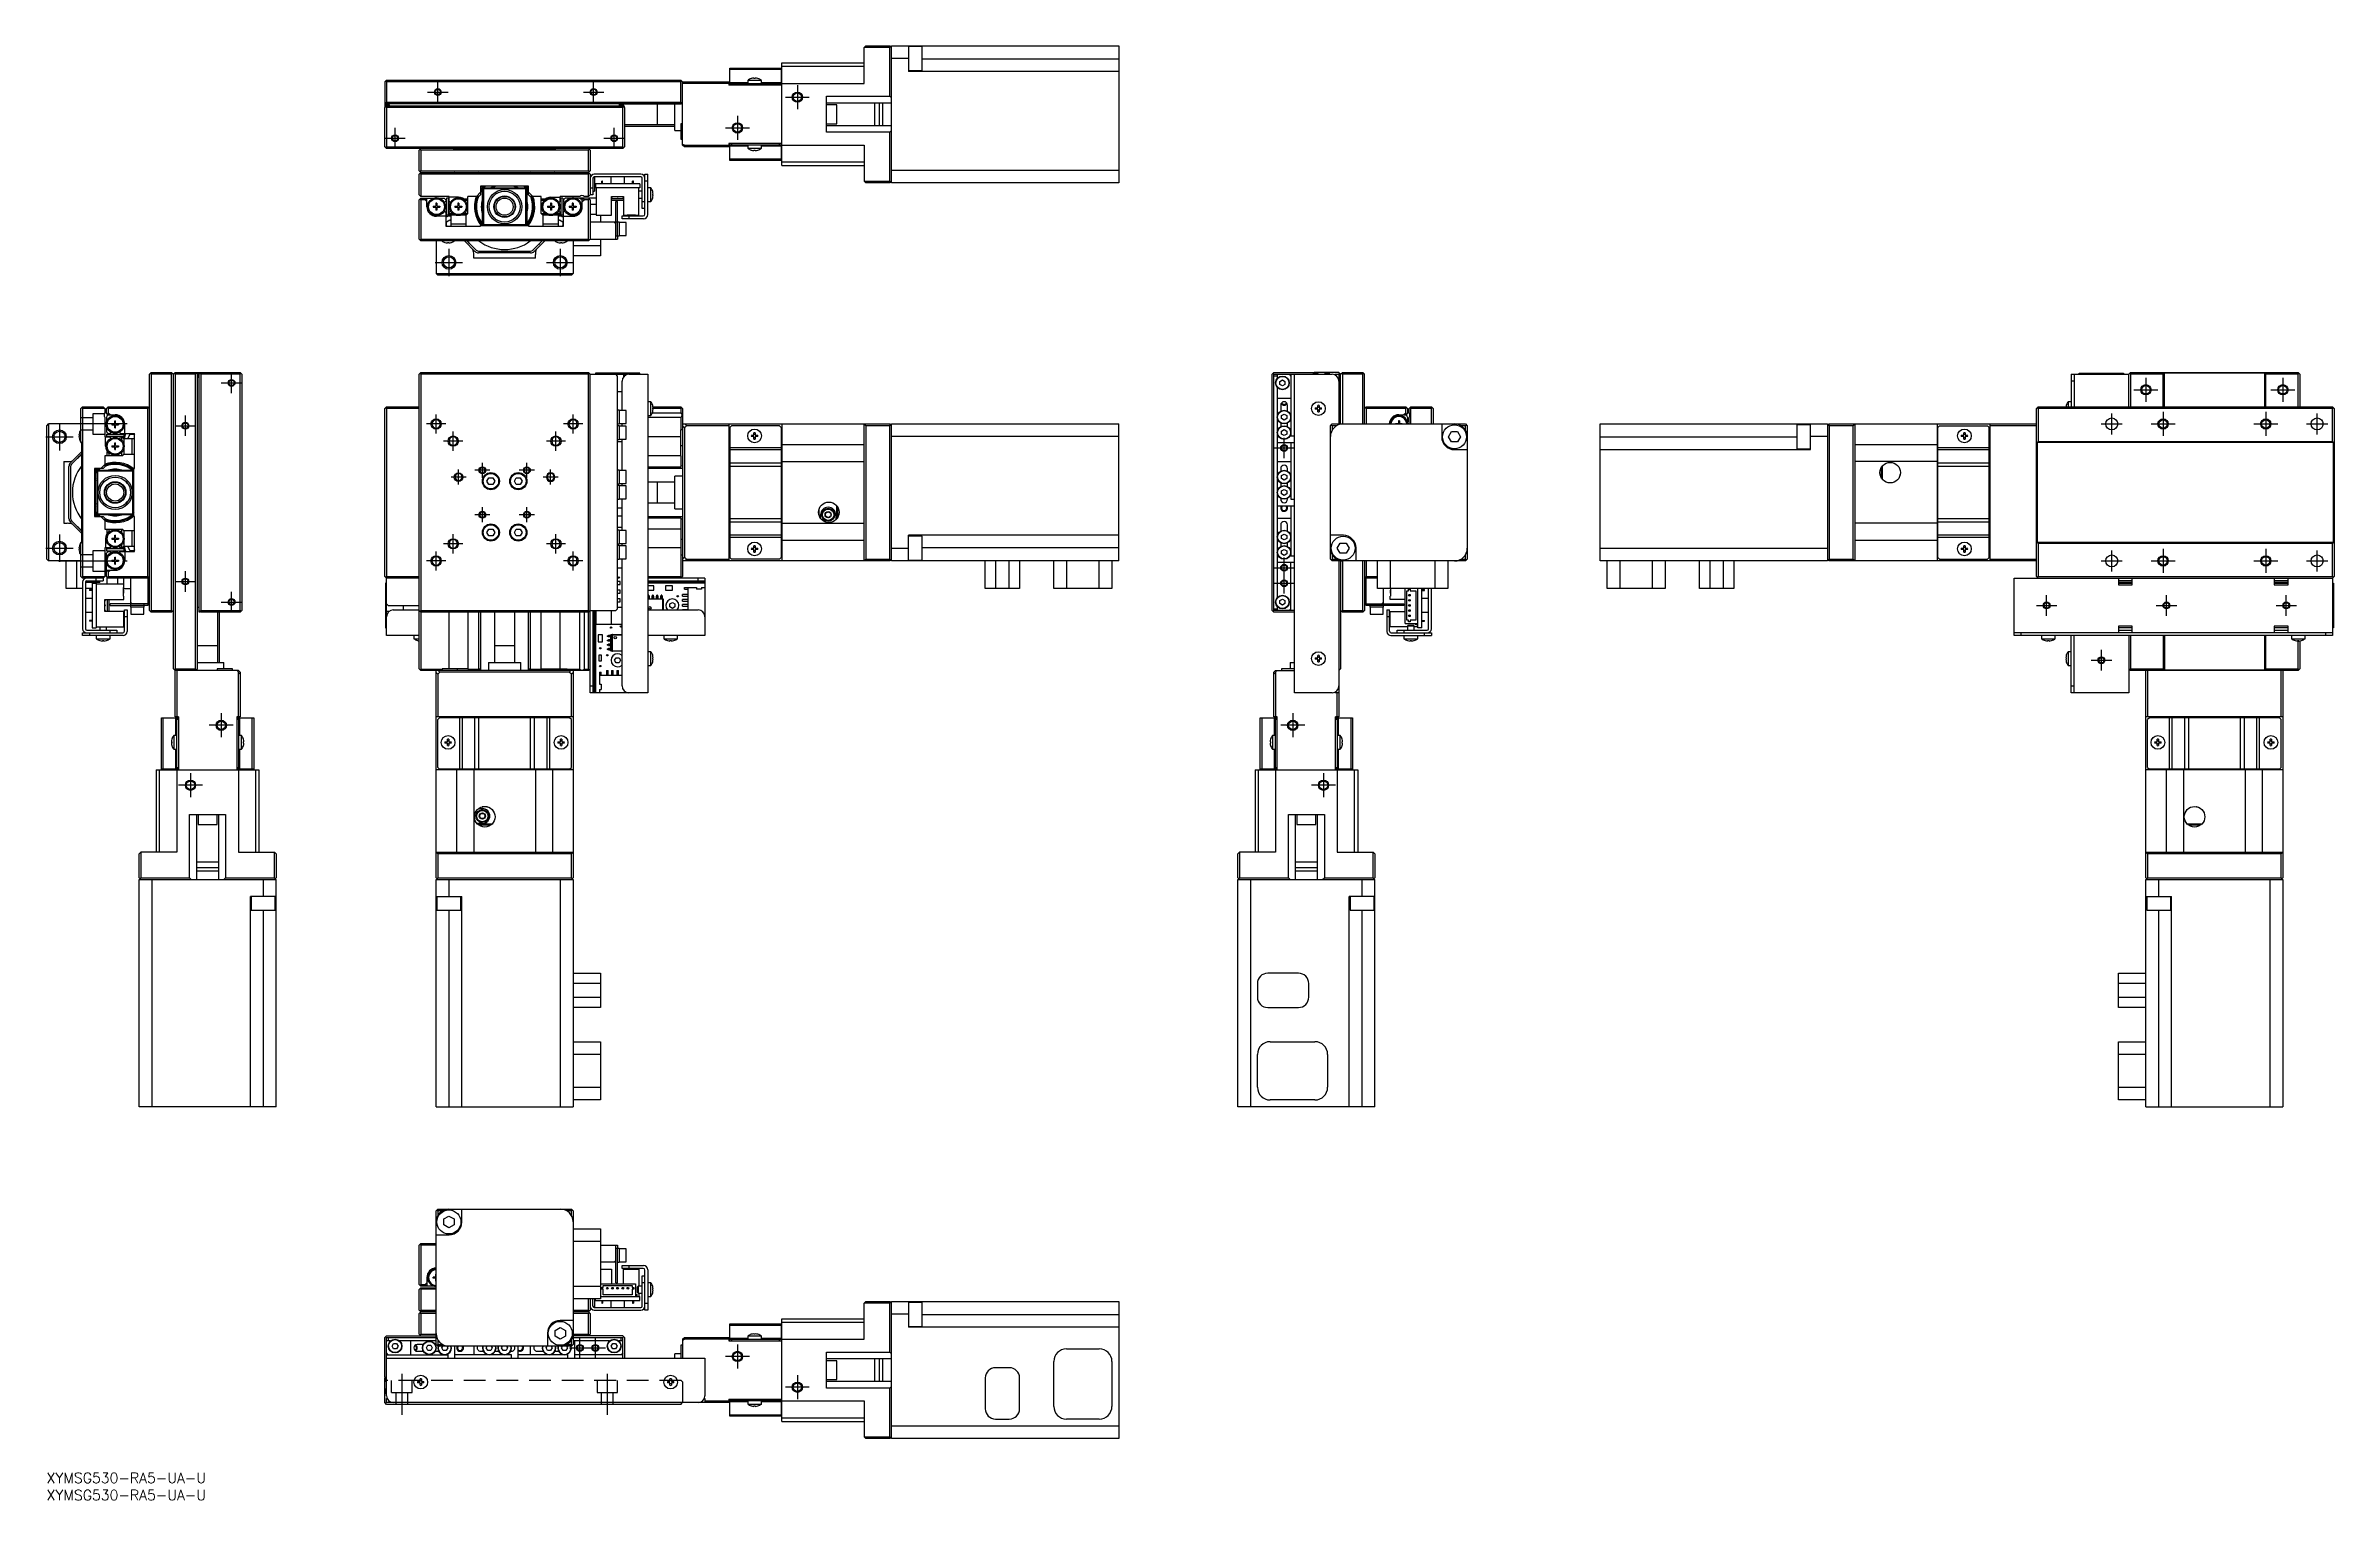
# Model space of a CAD drawing. Extents: x 0 to 668, y -8 to 417.
import ezdxf

# ---------------------------------------------------------------- set-up
doc = ezdxf.new("R2010")
doc.units = 0
doc.header["$LTSCALE"] = 0.5
doc.linetypes.add('CENTER', pattern=[50.8, 31.75, -6.35, 6.35, -6.35])
doc.linetypes.add('DASHED', pattern=[19.05, 12.7, -6.35])
for name, color, linetype in [('MSM_CENTER', 1, 'CENTER'), ('MSM_CONTINUOUS', 7, 'CONTINUOUS'), ('MSM_DASHED', 4, 'DASHED'), ('MSM_NARROW', 5, 'CONTINUOUS'), ('MSM_PART_NUMBER', 7, 'CONTINUOUS')]:
    doc.layers.add(name, color=color, linetype=linetype)
doc.styles.get("Standard").update_dxf_attribs({"font": 'txt.shx', "height": 1, "bigfont": 'bigfont.shx'})

# ---------------------------------------------------------------- blocks, each defined once
blk = doc.blocks.new('*U2')
at = {"layer": 'MSM_PART_NUMBER'}
blk.add_text('XYMSG530-RA5-UA-U', height=3, dxfattribs=at).set_placement((0, -3))
blk = doc.blocks.new('*U3')
at = {"layer": 'MSM_PART_NUMBER'}
blk.add_text('XYMSG530-RA5-UA-U', height=3, dxfattribs=at).set_placement((0, -8))

msp = doc.modelspace()

# ---------------------------------------------------------------- linework, layer by layer
at = {"layer": 'MSM_CENTER'}
for p, q in [((111.25, 403.25), (117.25, 403.25)), ((114.25, 400.25), (114.25, 406.25)), ((156.75, 403.25), (162.75, 403.25)), ((159.75, 400.25), (159.75, 406.25)), ((215.75, 401.75), (222.75, 401.75)), ((219.25, 405.25), (219.25, 398.25)), ((201.75, 396.25), (201.75, 389.25)), ((98.75, 389.75), (104.75, 389.75)), ((101.75, 386.75), (101.75, 392.75)), ((162.75, 389.75), (168.75, 389.75)), ((165.75, 386.75), (165.75, 392.75)), ((198.25, 392.75), (205.25, 392.75)), ((117.49, 357.49), (117.49, 349.49)), ((150.01, 357.49), (150.01, 349.49)), ((113.49, 353.49), (121.49, 353.49)), ((146.01, 353.49), (154.01, 353.49)), ((54, 315.3), (54, 321.3)), ((51, 318.3), (57, 318.3)), ((609.63, 316.3), (616.63, 316.3)), ((613.13, 319.8), (613.13, 312.8)), ((649.63, 316.3), (656.63, 316.3)), ((653.13, 319.8), (653.13, 312.8)), ((40.5, 302.8), (40.5, 308.8)), ((113.75, 303.5), (113.75, 309.1)), ((153.75, 303.5), (153.75, 309.1)), ((603.13, 303.2), (603.13, 309.4)), ((618.13, 309.8), (618.13, 302.8)), ((648.13, 309.8), (648.13, 302.8)), ((663.13, 303.2), (663.13, 309.4)), ((-0.26, 302.56), (7.74, 302.56)), ((23.5, 306.3), (3.5, 306.3)), ((3.74, 306.56), (3.74, 298.56)), ((37.5, 305.8), (43.5, 305.8)), ((116.55, 306.3), (110.95, 306.3)), ((121.55, 301.3), (115.95, 301.3)), ((118.75, 298.5), (118.75, 304.1)), ((151.55, 301.3), (145.95, 301.3)), ((148.75, 298.5), (148.75, 304.1)), ((156.55, 306.3), (150.95, 306.3)), ((361.43, 296.3), (361.43, 302.3)), ((600.03, 306.3), (606.23, 306.3)), ((614.63, 306.3), (621.63, 306.3)), ((644.63, 306.3), (651.63, 306.3)), ((660.03, 306.3), (666.23, 306.3)), ((127.25, 290.6), (127.25, 295)), ((140.25, 290.6), (140.25, 295)), ((358.43, 299.3), (364.43, 299.3)), ((23.56, 289.05), (23.56, 289.05)), ((122.5, 290.8), (118.1, 290.8)), ((120.3, 288.6), (120.3, 293)), ((129.45, 292.8), (125.05, 292.8)), ((142.45, 292.8), (138.05, 292.8)), ((149.4, 290.8), (145, 290.8)), ((147.2, 288.6), (147.2, 293)), ((23.56, 283.55), (23.56, 283.55)), ((127.25, 277.6), (127.25, 282)), ((140.25, 277.6), (140.25, 282)), ((118.75, 268.5), (118.75, 274.1)), ((129.45, 279.8), (125.05, 279.8)), ((142.45, 279.8), (138.05, 279.8)), ((148.75, 268.5), (148.75, 274.1)), ((-0.26, 270.04), (7.74, 270.04)), ((3.74, 274.04), (3.74, 266.04)), ((113.75, 263.5), (113.75, 269.1)), ((121.55, 271.3), (115.95, 271.3)), ((151.55, 271.3), (145.95, 271.3)), ((153.75, 263.5), (153.75, 269.1)), ((603.13, 263.2), (603.13, 269.4)), ((618.13, 269.8), (618.13, 262.8)), ((648.13, 269.8), (648.13, 262.8)), ((663.13, 263.2), (663.13, 269.4)), ((3.5, 266.3), (23.5, 266.3)), ((40.5, 257.3), (40.5, 263.3)), ((116.55, 266.3), (110.95, 266.3)), ((156.55, 266.3), (150.95, 266.3)), ((358.43, 264.3), (364.43, 264.3)), ((361.43, 256.8), (361.43, 267.3)), ((600.03, 266.3), (606.23, 266.3)), ((614.63, 266.3), (621.63, 266.3)), ((644.63, 266.3), (651.63, 266.3)), ((660.03, 266.3), (666.23, 266.3)), ((37.5, 260.3), (43.5, 260.3)), ((51, 254.3), (57, 254.3)), ((54, 251.3), (54, 257.3)), ((358.43, 259.8), (364.43, 259.8)), ((584.13, 250.3), (584.13, 256.3)), ((619.13, 250.3), (619.13, 256.3)), ((654.13, 250.3), (654.13, 256.3)), ((581.13, 253.3), (587.13, 253.3)), ((616.13, 253.3), (622.13, 253.3)), ((651.13, 253.3), (657.13, 253.3)), ((597.13, 237.3), (603.13, 237.3)), ((600.13, 234.3), (600.13, 240.3)), ((51, 221.8), (51, 214.8)), ((363.93, 221.8), (363.93, 214.8)), ((54.5, 218.3), (47.5, 218.3)), ((367.43, 218.3), (360.43, 218.3)), ((45.5, 200.8), (38.5, 200.8)), ((42, 204.3), (42, 197.3)), ((376.43, 200.8), (369.43, 200.8)), ((372.93, 204.3), (372.93, 197.3)), ((152.75, 36.5), (163.25, 36.5)), ((155.75, 33.5), (155.75, 39.5)), ((160.25, 33.5), (160.25, 39.5)), ((205.25, 34), (198.25, 34)), ((201.75, 37.5), (201.75, 30.5)), ((103.75, 28.94), (103.75, 16.91)), ((163.75, 28.94), (163.75, 16.91)), ((219.25, 28.5), (219.25, 21.5)), ((222.75, 25), (215.75, 25))]:
    msp.add_line(p, q, dxfattribs=at)
at = {"layer": 'MSM_CONTINUOUS'}
for p, q in [((239.25, 416.75), (238.75, 416.25)), ((246.25, 416.25), (238.75, 416.25)), ((238.75, 405.75), (238.75, 416.25)), ((239.25, 416.75), (246.25, 416.75)), ((246.75, 416.25), (246.25, 416.75)), ((246.25, 416.25), (246.5, 416.5)), ((246.25, 402), (246.25, 416.25)), ((246.75, 376.75), (246.75, 416.75)), ((246.75, 416.75), (313.15, 416.75)), ((251.75, 416.75), (251.75, 409.26)), ((255.75, 416.51), (251.75, 416.51)), ((255.75, 409.51), (255.75, 416.51)), ((313.15, 416.75), (313.15, 376.75)), ((199.55, 405.25), (199.55, 410.25)), ((199.55, 410.25), (214.55, 410.25)), ((214.55, 409.81), (199.55, 409.81)), ((214.55, 410.25), (214.55, 405.25)), ((214.75, 381.75), (214.75, 411.75)), ((214.75, 411.75), (238.75, 411.75)), ((214.75, 410.75), (238.75, 410.75)), ((251.75, 413.05), (246.75, 413.05)), ((251.75, 409.51), (255.75, 409.51)), ((313.15, 409.26), (251.75, 409.26)), ((255.75, 412.96), (313.15, 412.96)), ((98.75, 406.25), (99.25, 406.75)), ((98.75, 406.25), (98.75, 399.05)), ((99, 406.5), (99.25, 406.25)), ((99.25, 406.75), (185.25, 406.75)), ((99.25, 406.25), (99.25, 400.25)), ((185.25, 406.25), (99.25, 406.25)), ((185.75, 406.25), (185.25, 406.75)), ((185.25, 406.25), (185.5, 406.5)), ((185.25, 400.25), (185.25, 406.25)), ((185.75, 406.25), (199.25, 406.25)), ((185.75, 387.75), (185.75, 406.25)), ((199.25, 405.75), (185.75, 405.75)), ((199.25, 406.25), (199.25, 405.25)), ((214.75, 405.25), (199.25, 405.25)), ((199.55, 406.04), (204.75, 406.04)), ((199.55, 405.75), (214.55, 405.75)), ((200.05, 405.75), (200.05, 405.25)), ((208.75, 406.65), (204.75, 406.65)), ((204.75, 406.65), (204.75, 405.75)), ((205.82, 407.21), (205.8, 407.21)), ((206.55, 407.21), (206.55, 407.34)), ((206.95, 407.21), (206.55, 407.21)), ((206.95, 407.34), (206.95, 407.21)), ((207.7, 407.21), (207.68, 407.21)), ((208.75, 405.75), (208.75, 406.65)), ((208.75, 406.04), (214.55, 406.04)), ((214.05, 405.25), (214.05, 405.75)), ((214.75, 405.75), (238.75, 405.75)), ((227.75, 402), (246.25, 402)), ((227.75, 391.5), (227.75, 402)), ((246.75, 401.5), (246.25, 402)), ((99.25, 400.25), (98.75, 399.75)), ((185.35, 399.75), (98.75, 399.75)), ((100.15, 399.55), (98.75, 399.55)), ((98.75, 398.75), (99.25, 399.25)), ((98.85, 398.95), (98.75, 399.05)), ((98.75, 387.25), (98.75, 398.75)), ((98.85, 398.85), (98.85, 399.05)), ((99, 399), (99.25, 398.75)), ((99.85, 399.35), (99.15, 399.35)), ((99.15, 399.35), (99.15, 399.15)), ((99.25, 400.25), (185.25, 400.25)), ((99.25, 399.25), (168.25, 399.25)), ((99.25, 398.75), (99.25, 387.25)), ((168.25, 398.75), (99.25, 398.75)), ((99.85, 399.25), (99.85, 399.35)), ((100.15, 399.25), (100.15, 399.55)), ((185.25, 399.65), (167.35, 399.65)), ((167.35, 399.25), (167.35, 399.65)), ((168.35, 399.35), (167.65, 399.35)), ((167.65, 399.35), (167.65, 399.25)), ((168.25, 399.25), (168.75, 398.75)), ((168.25, 398.75), (168.5, 399)), ((168.25, 387.25), (168.25, 398.75)), ((168.35, 399.15), (168.35, 399.35)), ((168.65, 399.05), (168.65, 398.85)), ((168.75, 398.75), (168.75, 387.25)), ((178.45, 393.75), (178.45, 399.65)), ((183.45, 392), (183.45, 399.65)), ((185.55, 399.95), (185.25, 400.25)), ((185.25, 399.65), (185.55, 399.95)), ((185.55, 399.95), (185.75, 400.15)), ((246.75, 400), (227.75, 400)), ((230.75, 399.5), (227.75, 399.5)), ((230.75, 394), (230.75, 399.5)), ((241.75, 400), (241.75, 393.5)), ((243.25, 393.5), (243.25, 400)), ((244.25, 393.5), (244.25, 400)), ((168.75, 393.75), (183.45, 393.75)), ((168.75, 393.25), (183.45, 393.25)), ((183.45, 392), (185.25, 392)), ((185.25, 394), (185.25, 389.5)), ((185.75, 394), (185.25, 394)), ((185.25, 389.5), (185.75, 389.5)), ((185.75, 388.06), (186.36, 387.75)), ((186.25, 387.25), (185.75, 387.75)), ((186.36, 387.75), (199.25, 387.75)), ((186.36, 387.75), (186.86, 387.25)), ((214.75, 388.25), (199.25, 388.25)), ((199.25, 388.25), (199.25, 387.25)), ((199.55, 383.25), (199.55, 388.25)), ((214.55, 387.75), (199.55, 387.75)), ((200.05, 388.25), (200.05, 387.75)), ((204.75, 387.75), (204.75, 386.85)), ((208.75, 386.85), (208.75, 387.75)), ((214.05, 387.75), (214.05, 388.25)), ((214.55, 388.25), (214.55, 383.25)), ((214.75, 387.75), (238.75, 387.75)), ((227.75, 394), (230.75, 394)), ((227.75, 393.5), (246.75, 393.5)), ((246.25, 391.5), (227.75, 391.5)), ((238.75, 387.75), (238.75, 377.25)), ((246.25, 391.5), (246.75, 392)), ((246.25, 377.25), (246.25, 391.5)), ((99.25, 386.75), (98.75, 387.25)), ((99.25, 387.25), (99, 387)), ((99.25, 387.25), (168.25, 387.25)), ((168.25, 386.75), (99.25, 386.75)), ((108.75, 386.25), (109.25, 386.75)), ((108.75, 380.25), (108.75, 386.25)), ((109.25, 386.25), (109, 386.5)), ((158.25, 386.25), (109.25, 386.25)), ((109.25, 386.25), (109.25, 380.25)), ((119.05, 386.45), (118.75, 386.75)), ((119.05, 386.45), (148.45, 386.45)), ((148.75, 386.75), (148.45, 386.45)), ((158.25, 386.75), (158.75, 386.25)), ((158.5, 386.5), (158.25, 386.25)), ((158.25, 380.25), (158.25, 386.25)), ((158.75, 386.25), (158.75, 380.25)), ((168.5, 387), (168.25, 387.25)), ((168.25, 386.75), (168.75, 387.25)), ((199.25, 387.25), (186.25, 387.25)), ((204.75, 387.46), (199.55, 387.46)), ((199.55, 383.69), (214.55, 383.69)), ((214.55, 383.25), (199.55, 383.25)), ((204.75, 386.85), (208.75, 386.85)), ((205.8, 386.29), (205.82, 386.29)), ((206.55, 386.29), (206.95, 386.29)), ((206.55, 386.16), (206.55, 386.29)), ((206.95, 386.29), (206.95, 386.16)), ((207.68, 386.29), (207.7, 386.29)), ((214.55, 387.46), (208.75, 387.46)), ((238.75, 382.75), (214.75, 382.75)), ((214.75, 381.75), (238.75, 381.75)), ((109.25, 379.75), (108.75, 380.25)), ((108.75, 379.25), (109.25, 379.75)), ((108.75, 373.25), (108.75, 379.25)), ((109.25, 380.25), (109, 380)), ((109, 379.5), (109.25, 379.25)), ((109.25, 380.25), (158.25, 380.25)), ((109.25, 379.75), (158.25, 379.75)), ((158.25, 379.25), (109.25, 379.25)), ((109.25, 379.25), (109.25, 372.75)), ((119.15, 379.45), (118.85, 379.75)), ((119.25, 379.65), (118.95, 379.65)), ((119.15, 379.45), (148.35, 379.45)), ((119.25, 379.45), (119.25, 379.65)), ((121.74, 379.45), (122.04, 379.75)), ((122.75, 379.75), (122.45, 379.45)), ((140.75, 375.75), (126.75, 375.75)), ((126.75, 375.75), (126.75, 373.25)), ((127.25, 374.45), (127.55, 374.75)), ((127.25, 365.05), (127.25, 374.45)), ((127.75, 374.95), (127.55, 374.75)), ((127.55, 374.75), (127.55, 364.75)), ((127.75, 374.95), (128.05, 375.25)), ((139.75, 374.95), (127.75, 374.95)), ((128.05, 375.25), (139.45, 375.25)), ((139.45, 375.25), (140.25, 374.45)), ((139.95, 364.75), (139.95, 374.75)), ((140.25, 374.45), (140.25, 365.05)), ((140.75, 373.25), (140.75, 375.75)), ((145.05, 379.45), (144.75, 379.75)), ((145.46, 379.75), (145.76, 379.45)), ((148.55, 379.65), (148.25, 379.65)), ((148.25, 379.65), (148.25, 379.45)), ((148.65, 379.75), (148.35, 379.45)), ((158.5, 380), (158.25, 380.25)), ((158.25, 379.75), (158.75, 380.25)), ((158.25, 379.75), (158.75, 379.25)), ((158.25, 379.25), (158.5, 379.5)), ((158.25, 372.75), (158.25, 379.25)), ((158.75, 379.25), (158.75, 373.25)), ((158.75, 375.25), (159.55, 375.25)), ((159.55, 378.05), (159.55, 373.25)), ((160.05, 378.25), (159.6, 378.25)), ((173.55, 379.25), (159.95, 379.25)), ((173.55, 378.45), (159.95, 378.45)), ((160.05, 378.25), (160.05, 374.25)), ((160.05, 375.95), (160.25, 375.95)), ((160.25, 376.45), (160.25, 375.25)), ((173.25, 376.45), (160.25, 376.45)), ((173.25, 375.25), (160.25, 375.25)), ((160.5, 375.25), (160.5, 367.25)), ((162.13, 376.45), (162.13, 377.25)), ((162.38, 377.25), (162.13, 377.25)), ((162.38, 376.45), (162.38, 377.25)), ((164.75, 378.45), (164.75, 376.45)), ((168.75, 376.45), (168.75, 378.45)), ((171.13, 376.45), (171.13, 377.25)), ((171.38, 377.25), (171.13, 377.25)), ((171.38, 376.45), (171.38, 377.25)), ((173, 367.25), (173, 375.25)), ((173.25, 376.45), (173.25, 375.25)), ((173.95, 369.25), (173.95, 378.05)), ((174.75, 367.55), (174.75, 379.25)), ((174.75, 379.25), (175.55, 379.25)), ((175.55, 377.25), (174.75, 377.25)), ((175.55, 367.45), (175.55, 379.25)), ((176.45, 375.25), (175.55, 375.25)), ((176.45, 371.25), (176.45, 375.25)), ((238.75, 377.25), (239.25, 376.75)), ((238.75, 377.25), (246.25, 377.25)), ((246.25, 376.75), (239.25, 376.75)), ((246.5, 377), (246.25, 377.25)), ((246.25, 376.75), (246.75, 377.25)), ((246.75, 380.45), (313.15, 380.45)), ((313.15, 376.75), (246.75, 376.75)), ((109.25, 372.75), (108.75, 373.25)), ((108.75, 371.75), (109.25, 372.25)), ((108.75, 360.25), (108.75, 371.75)), ((109, 372), (109.25, 371.75)), ((117.55, 372.75), (109.25, 372.75)), ((109.25, 372.25), (113.14, 372.25)), ((109.25, 371.75), (109.25, 360.25)), ((110.55, 371.75), (109.25, 371.75)), ((111.05, 372.1), (110.55, 371.75)), ((110.55, 371.75), (111.05, 371.25)), ((111.05, 369.75), (111.05, 372.25)), ((112.85, 369.89), (113.65, 369.89)), ((112.85, 369.89), (112.85, 369.6)), ((112.85, 369.6), (113.65, 369.6)), ((113.38, 369.89), (113.38, 369.6)), ((114, 370.75), (113.71, 370.75)), ((113.71, 370.75), (113.71, 369.95)), ((113.71, 370.22), (114, 370.22)), ((113.71, 369.54), (113.71, 368.75)), ((113.71, 369.28), (114, 369.28)), ((114, 368.75), (113.71, 368.75)), ((113.75, 372.35), (113.75, 372.75)), ((114, 370.75), (114, 369.95)), ((114, 369.54), (114, 368.75)), ((114.06, 369.89), (114.85, 369.89)), ((114.06, 369.6), (114.85, 369.6)), ((114.32, 369.6), (114.32, 369.89)), ((114.57, 372.25), (116.05, 372.25)), ((114.85, 369.89), (114.85, 369.6)), ((116.55, 371.75), (116.05, 372.25)), ((116.18, 368.42), (116.55, 368.21)), ((116.55, 371.29), (116.41, 371.21)), ((116.55, 371.75), (116.55, 371.29)), ((116.55, 368.21), (116.55, 364.05)), ((117.35, 372.25), (116.75, 372.25)), ((116.75, 372.25), (116.75, 367.25)), ((117.35, 372.25), (117.35, 367.25)), ((117.55, 371.29), (117.55, 372.75)), ((120.25, 372.55), (117.55, 372.55)), ((117.93, 371.08), (117.55, 371.29)), ((117.55, 368.21), (117.69, 368.29)), ((117.55, 367.75), (117.55, 368.21)), ((117.55, 367.75), (118.59, 367.75)), ((117.55, 367.75), (118.05, 367.25)), ((119.25, 369.89), (120.05, 369.89)), ((119.25, 369.89), (119.25, 369.6)), ((119.25, 369.6), (120.05, 369.6)), ((119.78, 369.89), (119.78, 369.6)), ((120.4, 370.75), (120.11, 370.75)), ((120.11, 370.75), (120.11, 369.95)), ((120.11, 370.22), (120.4, 370.22)), ((120.11, 369.54), (120.11, 368.75)), ((120.11, 369.28), (120.4, 369.28)), ((120.4, 368.75), (120.11, 368.75)), ((120.4, 370.75), (120.4, 369.95)), ((120.4, 369.54), (120.4, 368.75)), ((120.46, 369.89), (121.25, 369.89)), ((120.46, 369.6), (121.25, 369.6)), ((120.72, 369.6), (120.72, 369.89)), ((121.25, 369.89), (121.25, 369.6)), ((121.85, 372.05), (123.05, 372.05)), ((121.91, 367.75), (123.05, 367.75)), ((123.05, 371.55), (122.4, 371.55)), ((122.55, 367.25), (123.05, 367.75)), ((126.25, 372.75), (123.05, 372.75)), ((123.05, 367.75), (123.05, 372.75)), ((125.54, 372.75), (126.75, 373.96)), ((126.75, 373.25), (126.25, 372.75)), ((140.75, 373.96), (141.96, 372.75)), ((141.25, 372.75), (140.75, 373.25)), ((144.45, 372.75), (141.25, 372.75)), ((144.45, 367.75), (144.45, 372.75)), ((144.45, 372.05), (145.65, 372.05)), ((145.11, 371.55), (144.45, 371.55)), ((144.45, 367.75), (145.59, 367.75)), ((144.45, 367.75), (144.95, 367.25)), ((146.25, 369.89), (147.05, 369.89)), ((146.25, 369.89), (146.25, 369.6)), ((146.25, 369.6), (147.05, 369.6)), ((146.78, 369.89), (146.78, 369.6)), ((147.4, 370.75), (147.11, 370.75)), ((147.11, 370.75), (147.11, 369.95)), ((147.11, 370.22), (147.4, 370.22)), ((147.11, 369.54), (147.11, 368.75)), ((147.11, 369.28), (147.4, 369.28)), ((147.4, 368.75), (147.11, 368.75)), ((147.25, 372.55), (149.95, 372.55)), ((147.4, 370.75), (147.4, 369.95)), ((147.4, 369.54), (147.4, 368.75)), ((147.46, 369.89), (148.25, 369.89)), ((147.46, 369.6), (148.25, 369.6)), ((147.72, 369.6), (147.72, 369.89)), ((148.25, 369.89), (148.25, 369.6)), ((148.91, 367.75), (149.95, 367.75)), ((149.45, 367.25), (149.95, 367.75)), ((149.95, 371.29), (149.58, 371.08)), ((149.81, 368.29), (149.95, 368.21)), ((155.69, 372.75), (149.95, 372.75)), ((149.95, 371.29), (149.95, 372.75)), ((149.95, 367.75), (149.95, 368.21)), ((150.75, 372.25), (150.15, 372.25)), ((150.15, 372.25), (150.15, 367.25)), ((150.75, 372.25), (150.75, 367.25)), ((151.45, 372.25), (150.95, 371.75)), ((150.95, 371.75), (150.95, 371.29)), ((151.09, 371.21), (150.95, 371.29)), ((150.95, 368.21), (151.33, 368.42)), ((150.95, 364.05), (150.95, 368.21)), ((152.94, 372.25), (151.45, 372.25)), ((152.65, 369.89), (153.45, 369.89)), ((152.65, 369.89), (152.65, 369.6)), ((152.65, 369.6), (153.45, 369.6)), ((153.18, 369.89), (153.18, 369.6)), ((153.8, 370.75), (153.51, 370.75)), ((153.51, 370.75), (153.51, 369.95)), ((153.51, 370.22), (153.8, 370.22)), ((153.51, 369.54), (153.51, 368.75)), ((153.51, 369.28), (153.8, 369.28)), ((153.8, 368.75), (153.51, 368.75)), ((153.75, 372.35), (153.75, 372.75)), ((153.8, 370.75), (153.8, 369.95)), ((153.8, 369.54), (153.8, 368.75)), ((153.86, 369.89), (154.65, 369.89)), ((153.86, 369.6), (154.65, 369.6)), ((154.12, 369.6), (154.12, 369.89)), ((160.5, 372.25), (154.37, 372.25)), ((154.65, 369.89), (154.65, 369.6)), ((156.45, 372), (156.57, 372.02)), ((156.45, 369.75), (156.45, 372)), ((156.45, 371.25), (156.95, 371.75)), ((156.95, 371.75), (156.57, 372.02)), ((158.25, 371.75), (156.95, 371.75)), ((158.25, 372.75), (157.01, 372.75)), ((158.75, 373.25), (158.25, 372.75)), ((158.75, 371.75), (158.25, 372.25)), ((158.25, 371.75), (158.5, 372)), ((158.25, 360.25), (158.25, 371.75)), ((159.55, 373.25), (158.75, 373.25)), ((158.75, 371.75), (158.75, 360.25)), ((158.75, 370.45), (160.5, 370.45)), ((159.55, 374.25), (160.05, 374.25)), ((165, 372.75), (168.5, 372.75)), ((165, 367.25), (165, 372.75)), ((168.5, 372.05), (165, 372.05)), ((168.5, 371.55), (165, 371.55)), ((166.25, 371.25), (166.75, 371.25)), ((166.25, 360.25), (166.25, 371.25)), ((166.75, 361.25), (166.75, 371.25)), ((168.5, 372.75), (168.5, 367.25)), ((173.95, 374.25), (173, 374.25)), ((173, 372.25), (173.95, 372.25)), ((173.95, 371.25), (174.75, 371.25)), ((174.75, 369.25), (173.95, 369.25)), ((175.55, 371.25), (176.45, 371.25)), ((177.01, 374.18), (177.01, 374.2)), ((177.01, 373.45), (177.14, 373.45)), ((177.01, 373.05), (177.01, 373.45)), ((177.14, 373.05), (177.01, 373.05)), ((177.01, 372.3), (177.01, 372.32)), ((116.55, 366.95), (113.85, 366.95)), ((116.55, 364.05), (126.75, 364.05)), ((117.35, 367.25), (116.75, 367.25)), ((116.75, 365.33), (117.75, 365.9)), ((116.75, 364.17), (116.75, 365.33)), ((116.96, 364.05), (116.75, 364.17)), ((117.75, 365.9), (118.05, 365.73)), ((119.54, 367.25), (118.05, 367.25)), ((118.05, 367.25), (118.05, 364.05)), ((118.05, 364.75), (122.55, 364.75)), ((122.55, 367.25), (120.97, 367.25)), ((122.55, 364.05), (122.55, 367.25)), ((126.75, 364.05), (126.75, 364.25)), ((126.75, 364.25), (140.75, 364.25)), ((127.55, 364.75), (127.25, 365.05)), ((127.55, 364.75), (127.75, 364.55)), ((127.75, 364.55), (139.75, 364.55)), ((128.05, 364.25), (127.75, 364.55)), ((130.59, 366.55), (130.78, 366.55)), ((131, 366.32), (130.78, 366.55)), ((131, 366.32), (130.83, 366.32)), ((131, 366.19), (131, 366.32)), ((136.73, 366.55), (136.5, 366.32)), ((136.67, 366.32), (136.5, 366.32)), ((136.5, 366.32), (136.5, 366.19)), ((136.73, 366.55), (136.92, 366.55)), ((139.75, 364.55), (139.45, 364.25)), ((139.75, 364.55), (139.95, 364.75)), ((140.25, 365.05), (139.95, 364.75)), ((140.75, 364.25), (140.75, 364.05)), ((140.75, 364.05), (150.95, 364.05)), ((146.54, 367.25), (144.95, 367.25)), ((144.95, 367.25), (144.95, 364.05)), ((144.95, 364.75), (149.45, 364.75)), ((149.45, 367.25), (147.97, 367.25)), ((149.45, 364.05), (149.45, 367.25)), ((149.45, 365.73), (149.75, 365.9)), ((149.75, 365.9), (150.75, 365.33)), ((150.75, 367.25), (150.15, 367.25)), ((150.75, 364.17), (150.54, 364.05)), ((150.75, 365.33), (150.75, 364.17)), ((150.95, 366.95), (153.65, 366.95)), ((160.5, 367.45), (158.75, 367.45)), ((167.25, 365.25), (158.75, 365.25)), ((160.5, 367.25), (165, 367.25)), ((161.75, 367.25), (161.75, 365.25)), ((165.75, 365.25), (166.25, 364.75)), ((166.25, 361.25), (167.25, 361.25)), ((166.75, 361.25), (166.75, 360.25)), ((167.25, 365.25), (167.25, 361.25)), ((169.25, 365.15), (167.25, 365.15)), ((167.25, 361.35), (169.25, 361.35)), ((168.05, 366.25), (168.05, 367.05)), ((168.05, 367.05), (174.25, 367.05)), ((174.35, 366.25), (168.05, 366.25)), ((168.5, 367.25), (169.5, 367.25)), ((169.25, 361.35), (169.25, 365.15)), ((169.5, 367.35), (172, 367.35)), ((169.5, 367.25), (169.5, 367.35)), ((170.05, 367.05), (170.05, 366.25)), ((170.3, 367.35), (170.3, 367.25)), ((170.3, 367.25), (171.2, 367.25)), ((170.68, 367.35), (170.68, 367.25)), ((170.83, 367.35), (170.83, 367.25)), ((171.2, 367.35), (171.2, 367.25)), ((172, 367.25), (172, 367.35)), ((172, 367.25), (173, 367.25)), ((109.25, 359.75), (108.75, 360.25)), ((109.25, 360.25), (109, 360)), ((109.25, 360.25), (158.25, 360.25)), ((158.25, 359.75), (109.25, 359.75)), ((113.75, 359.75), (113.75, 350.25)), ((116.3, 359.29), (116.32, 359.29)), ((117.05, 359.29), (117.45, 359.29)), ((117.05, 359.16), (117.05, 359.29)), ((117.45, 359.29), (117.45, 359.16)), ((118.18, 359.29), (118.2, 359.29)), ((125.1, 356.69), (122.04, 359.75)), ((122.75, 359.75), (125.46, 357.04)), ((124.75, 354.75), (124.75, 355.75)), ((142.75, 354.75), (124.75, 354.75)), ((126.17, 356.75), (141.34, 356.75)), ((141.34, 356.25), (126.17, 356.25)), ((142.04, 357.04), (144.75, 359.75)), ((145.46, 359.75), (142.4, 356.69)), ((142.75, 354.75), (142.75, 355.75)), ((149.3, 359.29), (149.32, 359.29)), ((150.05, 359.29), (150.45, 359.29)), ((150.05, 359.16), (150.05, 359.29)), ((150.45, 359.29), (150.45, 359.16)), ((151.18, 359.29), (151.2, 359.29)), ((153.75, 359.75), (153.75, 350.25)), ((153.75, 358.45), (161.75, 358.45)), ((161.75, 355.45), (153.75, 355.45)), ((158.5, 360), (158.25, 360.25)), ((158.75, 360.25), (158.25, 359.75)), ((158.75, 360.25), (166.75, 360.25)), ((161.75, 360.25), (161.75, 355.45)), ((114.25, 349.75), (113.75, 350.25)), ((113.75, 350.25), (153.75, 350.25)), ((153.25, 349.75), (114.25, 349.75)), ((153.75, 350.25), (153.25, 349.75)), ((30.5, 321.3), (30, 320.8)), ((30.5, 320.8), (30.25, 321.05)), ((30.5, 321.3), (36.5, 321.3)), ((36.5, 321.3), (37, 320.8)), ((36.75, 321.05), (36.5, 320.8)), ((37.5, 321.3), (37, 320.8)), ((37.5, 320.8), (37.25, 321.05)), ((37.5, 321.3), (44.7, 321.3)), ((44, 321.3), (43.5, 320.8)), ((44, 321.3), (44, 234.7)), ((44.2, 319.9), (44.2, 321.3)), ((44.4, 320.9), (44.4, 320.2)), ((44.6, 320.9), (44.4, 320.9)), ((44.5, 320.8), (45, 321.3)), ((44.7, 321.3), (44.8, 321.2)), ((44.7, 321.2), (44.9, 321.2)), ((45, 320.8), (44.75, 321.05)), ((45, 321.3), (56.5, 321.3)), ((56.5, 321.3), (57, 320.8)), ((56.75, 321.05), (56.5, 320.8)), ((109.25, 321.3), (108.75, 320.8)), ((109.25, 320.8), (109, 321.05)), ((109.25, 321.3), (158.25, 321.3)), ((158.75, 320.8), (158.25, 321.3)), ((158.5, 321.05), (158.25, 320.8)), ((160.25, 321.1), (160.25, 320.8)), ((173.25, 321.1), (160.25, 321.1)), ((173.25, 320.8), (173.25, 321.1)), ((358.43, 321.3), (357.93, 320.8)), ((358.43, 320.8), (358.18, 321.05)), ((358.43, 321.3), (369.93, 321.3)), ((369.93, 321.3), (370.43, 320.8)), ((370.18, 321.05), (369.93, 320.8)), ((370.03, 321.2), (370.23, 321.2)), ((370.13, 321.2), (370.23, 321.3)), ((377.43, 321.3), (370.23, 321.3)), ((370.53, 320.9), (370.33, 320.9)), ((370.53, 320.8), (370.53, 320.9)), ((370.73, 320.8), (370.73, 321.3)), ((371.43, 320.8), (370.93, 321.3)), ((370.93, 320.8), (370.93, 321.3)), ((374.63, 321.1), (373.43, 321.1)), ((373.43, 320.8), (373.43, 321.1)), ((374.63, 320.8), (374.63, 321.1)), ((377.43, 321.3), (377.93, 320.8)), ((377.68, 321.05), (377.43, 320.8)), ((377.93, 320.8), (378.43, 321.3)), ((378.43, 320.8), (378.18, 321.05)), ((378.43, 321.3), (384.43, 321.3)), ((384.93, 320.8), (384.43, 321.3)), ((384.68, 321.05), (384.43, 320.8)), ((593.63, 321.1), (606.63, 321.1)), ((593.63, 320.8), (593.63, 321.1)), ((606.63, 321.1), (606.63, 320.8)), ((608.63, 321.3), (608.13, 320.8)), ((608.63, 320.8), (608.38, 321.05)), ((608.63, 321.3), (657.63, 321.3)), ((618.13, 320.8), (618.43, 321.1)), ((647.83, 321.1), (618.43, 321.1)), ((618.43, 321.1), (618.43, 311.3)), ((647.83, 321.1), (648.13, 320.8)), ((647.83, 311.3), (647.83, 321.1)), ((657.63, 321.3), (658.13, 320.8)), ((657.88, 321.05), (657.63, 320.8)), ((30, 251.8), (30, 320.8)), ((36.5, 320.8), (30.5, 320.8)), ((30.5, 320.8), (30.5, 251.8)), ((36.5, 251.8), (36.5, 320.8)), ((37, 234.8), (37, 320.8)), ((43.5, 320.8), (37.5, 320.8)), ((37.5, 320.8), (37.5, 234.8)), ((43.5, 234.8), (43.5, 320.8)), ((44.5, 319.9), (44.2, 319.9)), ((44.4, 320.2), (44.5, 320.2)), ((44.5, 251.8), (44.5, 320.8)), ((56.5, 320.8), (45, 320.8)), ((45, 320.8), (45, 251.8)), ((56.5, 251.8), (56.5, 320.8)), ((57, 320.8), (57, 251.8)), ((108.75, 234.8), (108.75, 320.8)), ((158.25, 320.8), (109.25, 320.8)), ((109.25, 320.8), (109.25, 251.8)), ((158.25, 251.8), (158.25, 320.8)), ((158.75, 227.8), (158.75, 320.8)), ((158.75, 320.8), (169.5, 320.8)), ((166.75, 320.3), (166.25, 320.8)), ((166.75, 252.3), (166.75, 320.3)), ((166.75, 315.8), (168.05, 315.8)), ((168.05, 310.2), (168.05, 318.8)), ((168.5, 320.8), (168.5, 320.06)), ((169.5, 320.72), (169.5, 320.8)), ((170.05, 320.8), (175.55, 320.8)), ((175.55, 320.8), (175.55, 227.8)), ((357.93, 251.8), (357.93, 320.8)), ((358.43, 251.8), (358.43, 320.8)), ((358.43, 320.8), (375.43, 320.8)), ((359.43, 320.3), (358.43, 320.3)), ((359.43, 320.8), (359.43, 319.62)), ((359.43, 316.98), (359.43, 255.62)), ((360.18, 318.73), (360.93, 319.17)), ((360.18, 317.87), (360.18, 318.73)), ((360.93, 317.43), (360.18, 317.87)), ((360.93, 319.17), (361.68, 318.73)), ((361.68, 317.87), (360.93, 317.43)), ((361.68, 318.73), (361.68, 317.87)), ((362.93, 320.8), (363.43, 320.3)), ((363.43, 320.8), (363.43, 302.8)), ((364.43, 227.8), (364.43, 320.8)), ((376.23, 320.8), (377.43, 320.8)), ((376.23, 320.63), (376.23, 320.8)), ((377.43, 320.8), (377.43, 306.3)), ((377.93, 306.3), (377.93, 320.8)), ((384.43, 320.8), (378.43, 320.8)), ((378.43, 320.8), (378.43, 306.3)), ((384.43, 306.3), (384.43, 320.8)), ((384.93, 306.3), (384.93, 320.8)), ((591.33, 320.8), (591.33, 311.3)), ((591.33, 320.8), (608.13, 320.8)), ((592.13, 318.8), (591.33, 318.8)), ((592.13, 320.8), (592.13, 311.3)), ((608.13, 311.3), (608.13, 320.8)), ((618.13, 320.8), (608.63, 320.8)), ((608.63, 320.8), (608.63, 311.3)), ((618.13, 311.3), (618.13, 320.8)), ((657.63, 320.8), (648.13, 320.8)), ((648.13, 311.3), (648.13, 320.8)), ((657.63, 311.3), (657.63, 320.8)), ((658.13, 320.8), (658.13, 311.3)), ((10, 310.8), (10.5, 311.3)), ((10, 301.2), (10, 310.8)), ((10.5, 310.8), (10.25, 311.05)), ((10.5, 311.3), (16.5, 311.3)), ((10.5, 310.8), (10.5, 261.8)), ((17, 310.8), (10.5, 310.8)), ((16.5, 311.3), (17, 310.8)), ((17, 310.8), (17, 309.56)), ((17, 308.24), (17, 302.5)), ((18, 311.3), (17.5, 310.8)), ((17.5, 309.56), (17.5, 310.8)), ((17.5, 308.24), (17.5, 306.91)), ((18, 309.5), (17.73, 309.11)), ((17.74, 309), (20, 309)), ((18, 310.8), (17.75, 311.05)), ((18, 311.3), (29.5, 311.3)), ((18, 310.8), (18, 309.5)), ((29.5, 310.8), (18, 310.8)), ((18.5, 309), (18, 309.5)), ((29.5, 311.3), (30, 310.8)), ((29.75, 311.05), (29.5, 310.8)), ((29.5, 261.8), (29.5, 310.8)), ((99.25, 311.3), (98.75, 310.8)), ((98.75, 261.8), (98.75, 310.8)), ((99, 311.05), (99.25, 310.8)), ((99.25, 311.3), (108.75, 311.3)), ((108.75, 310.8), (99.25, 310.8)), ((99.25, 310.8), (99.25, 261.8)), ((167.25, 310.3), (166.75, 310.3)), ((167.25, 310.3), (167.25, 306.3)), ((169.25, 310.2), (167.25, 310.2)), ((169.25, 306.4), (169.25, 310.2)), ((176.45, 312.8), (175.55, 312.8)), ((175.55, 308.8), (176.45, 308.8)), ((185.35, 308.24), (175.55, 308.24)), ((176.45, 308.8), (176.45, 312.8)), ((176.9, 309.56), (185.35, 309.56)), ((177.01, 311.73), (177.01, 311.75)), ((177.01, 311), (177.14, 311)), ((177.01, 310.6), (177.01, 311)), ((185.35, 310.8), (177.01, 310.8)), ((177.14, 310.6), (177.01, 310.6)), ((177.01, 309.85), (177.01, 309.87)), ((177.11, 311.3), (185.25, 311.3)), ((185.55, 311), (185.25, 311.3)), ((185.35, 310.8), (185.55, 311)), ((185.35, 309.56), (185.35, 310.8)), ((185.35, 304.55), (185.35, 308.24)), ((185.55, 311), (185.75, 310.8)), ((185.75, 310.8), (185.75, 261.8)), ((359.43, 313.8), (363.43, 313.8)), ((360.43, 311.8), (360.43, 310.03)), ((360.68, 308.73), (361.43, 309.17)), ((360.68, 307.87), (360.68, 308.73)), ((361.43, 307.43), (360.68, 307.87)), ((361.43, 309.17), (362.18, 308.73)), ((362.18, 307.87), (361.43, 307.43)), ((362.18, 308.73), (362.18, 307.87)), ((362.43, 310.03), (362.43, 311.8)), ((370.5, 311), (371.23, 311)), ((371.23, 310.6), (370.5, 310.6)), ((371.23, 311), (371.23, 311.73)), ((371.23, 309.87), (371.23, 310.6)), ((371.63, 311.73), (371.63, 311)), ((371.63, 311), (372.36, 311)), ((372.36, 310.6), (371.63, 310.6)), ((371.63, 310.6), (371.63, 309.87)), ((384.93, 310.8), (385.43, 311.3)), ((385.43, 310.8), (385.18, 311.05)), ((385.43, 311.3), (396.93, 311.3)), ((385.43, 310.8), (385.43, 306.3)), ((396.93, 310.8), (385.43, 310.8)), ((394.93, 309), (397.19, 309)), ((396.93, 309.5), (396.43, 309)), ((396.93, 311.3), (397.43, 310.8)), ((397.18, 311.05), (396.93, 310.8)), ((396.93, 309.5), (396.93, 310.8)), ((397.21, 309.11), (396.93, 309.5)), ((397.43, 310.8), (397.43, 309.56)), ((397.43, 308.24), (397.43, 306.91)), ((397.93, 310.8), (398.13, 311)), ((397.93, 309.56), (397.93, 310.8)), ((397.93, 306.3), (397.93, 308.24)), ((398.13, 311), (398.43, 311.3)), ((398.13, 311), (398.33, 310.8)), ((398.33, 310.8), (398.33, 306.3)), ((404.43, 310.8), (398.33, 310.8)), ((398.43, 311.3), (404.43, 311.3)), ((404.43, 311.3), (404.93, 310.8)), ((404.68, 311.05), (404.43, 310.8)), ((404.43, 306.3), (404.43, 310.8)), ((404.93, 310.8), (404.93, 306.3)), ((581.63, 311.3), (581.13, 310.8)), ((581.13, 261.8), (581.13, 310.8)), ((581.38, 311.05), (581.63, 310.8)), ((581.63, 311.3), (667.63, 311.3)), ((667.63, 310.8), (581.63, 310.8)), ((581.63, 310.8), (581.63, 301.2)), ((589.88, 311.75), (589.88, 311.73)), ((590.43, 312.8), (590.43, 311.3)), ((591.33, 312.8), (590.43, 312.8)), ((668.13, 310.8), (667.63, 311.3)), ((667.63, 310.8), (667.88, 311.05)), ((667.63, 301.2), (667.63, 310.8)), ((668.13, 310.8), (668.13, 261.8)), ((0, 305.8), (0.5, 306.3)), ((0, 266.8), (0, 305.8)), ((0.5, 306.3), (0.5, 266.3)), ((10, 306.3), (0.5, 306.3)), ((9.41, 303), (9.54, 303)), ((9.54, 302.6), (9.41, 302.6)), ((9.54, 303.75), (9.54, 303.73)), ((9.54, 303), (9.54, 302.6)), ((9.54, 301.87), (9.54, 301.85)), ((10, 301.2), (10.3, 300.9)), ((10.1, 301.1), (10.1, 300.8)), ((10.1, 300.8), (10.3, 300.8)), ((10.3, 271.7), (10.3, 300.9)), ((17.4, 306.3), (17, 306.3)), ((17, 302.5), (18.46, 302.5)), ((17.2, 299.8), (17.2, 302.5)), ((17.5, 305.49), (17.5, 304)), ((17.5, 304), (18, 303.5)), ((17.5, 303.3), (17.5, 302.7)), ((17.5, 303.3), (22.5, 303.3)), ((17.5, 302.7), (22.5, 302.7)), ((18, 303.5), (18.46, 303.5)), ((18.54, 303.64), (18.46, 303.5)), ((18.46, 302.5), (18.67, 302.12)), ((19, 306.35), (19.8, 306.35)), ((19, 306.35), (19, 306.06)), ((19, 306.06), (19.8, 306.06)), ((19.53, 306.06), (19.53, 306.35)), ((19.86, 307.2), (20.14, 307.2)), ((19.86, 306.41), (19.86, 307.2)), ((20.14, 306.67), (19.86, 306.67)), ((19.86, 305.2), (19.86, 306)), ((19.86, 305.73), (20.14, 305.73)), ((19.86, 305.2), (20.14, 305.2)), ((19.86, 300.8), (20.14, 300.8)), ((19.86, 300.01), (19.86, 300.8)), ((20.14, 306.41), (20.14, 307.2)), ((20.14, 305.2), (20.14, 306)), ((20.14, 300.01), (20.14, 300.8)), ((20.21, 306.35), (21, 306.35)), ((20.21, 306.06), (21, 306.06)), ((20.47, 306.06), (20.47, 306.35)), ((21, 306.35), (21, 306.06)), ((21.54, 303.5), (21.33, 303.88)), ((21.46, 302.36), (21.54, 302.5)), ((21.54, 303.5), (25.7, 303.5)), ((22, 302.5), (21.54, 302.5)), ((22, 301.46), (22, 302.5)), ((22.5, 302), (22, 302.5)), ((22.5, 303.3), (22.5, 302.7)), ((22.5, 302), (22.5, 300.51)), ((25.7, 302), (22.5, 302)), ((22.8, 303.5), (22.8, 306.2)), ((23.85, 302.3), (24.42, 303.3)), ((24.02, 302), (23.85, 302.3)), ((24.42, 303.3), (25.58, 303.3)), ((25, 297.5), (25, 302)), ((25.58, 303.3), (25.7, 303.09)), ((25.7, 293.3), (25.7, 303.5)), ((166.75, 306.3), (167.25, 306.3)), ((167.25, 305.8), (166.75, 305.8)), ((166.75, 301.8), (167.25, 301.8)), ((166.75, 301.2), (168.05, 301.2)), ((167.25, 306.4), (169.25, 306.4)), ((167.25, 305.8), (167.25, 301.8)), ((169.25, 305.7), (167.25, 305.7)), ((167.25, 301.9), (169.25, 301.9)), ((168.05, 305.7), (168.05, 306.4)), ((168.05, 292.7), (168.05, 301.9)), ((169.25, 301.9), (169.25, 305.7)), ((185.25, 302.5), (175.55, 302.5)), ((185.25, 297), (185.25, 304.55)), ((185.75, 304.55), (185.25, 304.55)), ((185.75, 306.3), (246.25, 306.3)), ((186.25, 305.19), (185.75, 305.69)), ((186.86, 305.8), (186.25, 305.19)), ((186.25, 305.19), (186.25, 267.41)), ((186.36, 306.3), (186.86, 305.8)), ((199.25, 305.8), (186.86, 305.8)), ((199.25, 306.3), (199.25, 266.3)), ((200.05, 305.8), (199.55, 305.3)), ((199.55, 305.3), (199.55, 267.3)), ((214.05, 305.8), (200.05, 305.8)), ((205.82, 303), (206.55, 303)), ((206.55, 302.6), (205.82, 302.6)), ((206.55, 303), (206.55, 303.73)), ((206.55, 301.87), (206.55, 302.6)), ((206.95, 303.73), (206.95, 303)), ((206.95, 303), (207.68, 303)), ((207.68, 302.6), (206.95, 302.6)), ((206.95, 302.6), (206.95, 301.87)), ((214.55, 305.3), (214.05, 305.8)), ((214.55, 305.3), (214.55, 267.3)), ((214.75, 306.3), (214.75, 266.3)), ((238.75, 266.3), (238.75, 306.3)), ((238.75, 306.3), (239.25, 305.8)), ((246.25, 305.8), (239.25, 305.8)), ((239.25, 305.8), (239.25, 266.8)), ((246.75, 305.8), (246.25, 306.3)), ((246.25, 305.8), (246.5, 306.05)), ((246.25, 266.8), (246.25, 305.8)), ((246.75, 266.3), (246.75, 306.3)), ((246.75, 306.3), (313.15, 306.3)), ((313.15, 302.6), (246.75, 302.6)), ((313.15, 266.3), (313.15, 306.3)), ((364.43, 300.8), (359.43, 300.8)), ((360.43, 306.57), (360.43, 305.53)), ((360.68, 304.23), (361.43, 304.67)), ((360.68, 303.37), (360.68, 304.23)), ((361.43, 302.93), (360.68, 303.37)), ((361.43, 304.67), (362.18, 304.23)), ((362.18, 303.37), (361.43, 302.93)), ((362.18, 304.23), (362.18, 303.37)), ((362.43, 305.53), (362.43, 306.57)), ((363.43, 302.8), (364.43, 302.8)), ((363.43, 300.8), (363.43, 284.3)), ((374.93, 305.8), (375.43, 306.3)), ((374.93, 266.8), (374.93, 305.8)), ((375.43, 305.8), (375.18, 306.05)), ((375.43, 306.3), (414.43, 306.3)), ((376.77, 305.8), (375.43, 305.8)), ((375.43, 305.8), (375.43, 304.46)), ((393.93, 306.3), (393.93, 306.35)), ((394.73, 306.35), (393.93, 306.35)), ((394.46, 306.35), (394.47, 306.3)), ((395.08, 307.2), (394.79, 307.2)), ((394.79, 307.2), (394.79, 306.41)), ((395.08, 306.67), (394.79, 306.67)), ((395.08, 307.2), (395.08, 306.41)), ((395.93, 306.35), (395.14, 306.35)), ((395.4, 306.35), (395.4, 306.3)), ((395.93, 306.3), (395.93, 306.35)), ((407.44, 306.3), (407.44, 302.51)), ((409.46, 302.56), (410.33, 304.06)), ((410.33, 301.06), (409.46, 302.56)), ((410.33, 304.06), (412.06, 304.06)), ((412.06, 301.06), (410.33, 301.06)), ((412.06, 304.06), (412.93, 302.56)), ((412.93, 302.56), (412.06, 301.06)), ((414.43, 305.8), (413.09, 305.8)), ((414.43, 306.3), (414.93, 305.8)), ((414.68, 306.05), (414.43, 305.8)), ((414.43, 304.46), (414.43, 305.8)), ((414.93, 305.8), (414.93, 266.8)), ((453.73, 266.3), (453.73, 306.3)), ((453.73, 306.3), (520.13, 306.3)), ((453.73, 302.51), (511.13, 302.51)), ((511.13, 306.06), (511.13, 299.06)), ((515.13, 306.06), (511.13, 306.06)), ((515.13, 298.81), (515.13, 306.3)), ((520.13, 302.6), (515.13, 302.6)), ((520.13, 306.3), (520.13, 266.3)), ((520.63, 306.3), (520.13, 305.8)), ((520.38, 306.05), (520.63, 305.8)), ((520.63, 306.3), (581.13, 306.3)), ((520.63, 305.8), (520.63, 266.8)), ((527.63, 305.8), (520.63, 305.8)), ((527.63, 305.8), (528.13, 306.3)), ((527.63, 266.8), (527.63, 305.8)), ((528.13, 306.3), (528.13, 266.3)), ((552.13, 306.3), (552.13, 266.3)), ((552.83, 305.8), (552.33, 305.3)), ((552.33, 267.3), (552.33, 305.3)), ((552.83, 305.8), (566.83, 305.8)), ((559.2, 303), (559.93, 303)), ((559.93, 302.6), (559.2, 302.6)), ((559.93, 303), (559.93, 303.73)), ((559.93, 301.87), (559.93, 302.6)), ((560.33, 303.73), (560.33, 303)), ((560.33, 303), (561.06, 303)), ((560.33, 302.6), (560.33, 301.87)), ((561.06, 302.6), (560.33, 302.6)), ((567.33, 305.3), (566.83, 305.8)), ((567.33, 267.3), (567.33, 305.3)), ((567.63, 266.3), (567.63, 306.3)), ((581.13, 305.8), (567.63, 305.8)), ((581.33, 300.9), (581.63, 301.2)), ((581.33, 300.9), (581.33, 271.7)), ((667.93, 300.9), (581.33, 300.9)), ((581.63, 301.2), (667.63, 301.2)), ((667.63, 301.2), (667.93, 300.9)), ((667.93, 271.7), (667.93, 300.9)), ((5, 295.3), (5, 277.3)), ((5, 295.3), (6, 295.3)), ((6.94, 294.95), (10.3, 298.31)), ((10.3, 297.6), (7.29, 294.59)), ((15.79, 293.3), (17, 294.51)), ((22, 297), (17, 297)), ((17, 297), (17, 293.8)), ((17.7, 297), (17.7, 298.2)), ((18.2, 297.66), (18.2, 297)), ((19, 299.95), (19.8, 299.95)), ((19, 299.95), (19, 299.66)), ((19, 299.66), (19.8, 299.66)), ((19.53, 299.66), (19.53, 299.95)), ((20.14, 300.27), (19.86, 300.27)), ((19.86, 298.8), (19.86, 299.6)), ((19.86, 299.33), (20.14, 299.33)), ((19.86, 298.8), (20.14, 298.8)), ((20.14, 298.8), (20.14, 299.6)), ((20.21, 299.95), (21, 299.95)), ((20.21, 299.66), (21, 299.66)), ((20.47, 299.66), (20.47, 299.95)), ((21, 299.95), (21, 299.66)), ((22, 297), (22, 298.14)), ((22, 297), (22.5, 297.5)), ((22.5, 299.09), (22.5, 297.5)), ((22.5, 297.5), (25.7, 297.5)), ((185.35, 297), (175.55, 297)), ((185.25, 300.05), (185.75, 300.05)), ((185.35, 293.94), (185.35, 297)), ((185.75, 294.11), (185.35, 293.94)), ((199.55, 296.3), (199.25, 296.3)), ((199.25, 294.55), (199.55, 294.55)), ((199.55, 299.42), (214.55, 299.42)), ((214.55, 298.71), (199.55, 298.71)), ((199.55, 294.95), (214.55, 294.95)), ((214.75, 296.3), (214.55, 296.3)), ((214.58, 294.18), (214.55, 294.18)), ((214.58, 278.42), (214.58, 294.18)), ((214.75, 300.3), (238.75, 300.3)), ((214.75, 295.3), (238.75, 295.3)), ((359.43, 295.3), (363.43, 295.3)), ((411.14, 298.81), (414.93, 298.81)), ((453.73, 298.81), (515.13, 298.81)), ((511.13, 299.06), (515.13, 299.06)), ((528.13, 300.3), (552.13, 300.3)), ((552.13, 295.3), (528.13, 295.3)), ((536.23, 290.06), (536.23, 294.14)), ((552.33, 300.55), (552.13, 300.55)), ((552.33, 297.3), (552.13, 297.3)), ((552.33, 296.3), (552.13, 296.3)), ((552.3, 294.18), (552.3, 278.42)), ((552.33, 294.18), (552.3, 294.18)), ((552.33, 299.42), (567.33, 299.42)), ((567.33, 298.71), (552.33, 298.71)), ((552.33, 294.95), (567.33, 294.95)), ((567.63, 300.55), (567.33, 300.55)), ((567.63, 300.05), (567.33, 300.05)), ((567.33, 294.55), (567.63, 294.55)), ((6.5, 278.71), (6.5, 293.89)), ((7, 293.89), (7, 278.71)), ((16.5, 293.3), (14, 293.3)), ((14, 293.3), (14, 279.3)), ((14.5, 292), (14.8, 292.3)), ((14.5, 280.6), (14.5, 292)), ((15, 292.5), (14.8, 292.3)), ((14.8, 292.3), (14.8, 280.3)), ((15, 292.5), (15.3, 292.8)), ((25, 292.5), (15, 292.5)), ((15.3, 292.8), (24.7, 292.8)), ((17, 293.8), (16.5, 293.3)), ((23.2, 289.28), (23.2, 289.46)), ((23.2, 289.28), (23.43, 289.05)), ((23.43, 289.22), (23.43, 289.05)), ((23.43, 289.05), (23.56, 289.05)), ((23.56, 289.05), (23.56, 289.05)), ((24.7, 292.8), (25, 292.5)), ((25.2, 292.3), (25, 292.5)), ((25.2, 280.3), (25.2, 292.3)), ((25.2, 292.3), (25.5, 292)), ((25.5, 279.3), (25.5, 293.3)), ((25.5, 293.3), (25.7, 293.3)), ((128.6, 289.6), (129.17, 290.6)), ((129.17, 288.6), (128.6, 289.6)), ((129.17, 290.6), (130.33, 290.6)), ((130.33, 288.6), (129.17, 288.6)), ((130.33, 290.6), (130.91, 289.6)), ((130.91, 289.6), (130.33, 288.6)), ((136.6, 289.6), (137.17, 290.6)), ((137.17, 288.6), (136.6, 289.6)), ((137.17, 290.6), (138.33, 290.6)), ((138.33, 288.6), (137.17, 288.6)), ((138.33, 290.6), (138.91, 289.6)), ((138.91, 289.6), (138.33, 288.6)), ((167.25, 292.8), (166.75, 292.8)), ((166.75, 288.8), (167.25, 288.8)), ((167.25, 288.3), (166.75, 288.3)), ((167.25, 292.8), (167.25, 288.8)), ((169.25, 292.7), (167.25, 292.7)), ((167.25, 288.9), (169.25, 288.9)), ((167.25, 288.3), (167.25, 284.3)), ((169.25, 288.2), (167.25, 288.2)), ((168.05, 288.2), (168.05, 288.9)), ((169.25, 288.9), (169.25, 292.7)), ((169.25, 284.4), (169.25, 288.2)), ((175.55, 293.8), (185.25, 293.8)), ((185.75, 293.3), (175.55, 293.3)), ((183.45, 289.3), (175.55, 289.3)), ((178.45, 283.3), (178.45, 289.3)), ((183.45, 281.55), (183.45, 291.05)), ((185.75, 291.05), (183.45, 291.05)), ((185.25, 293.8), (185.35, 293.94)), ((185.25, 293.3), (185.25, 293.8)), ((199.45, 291.3), (199.25, 291.1)), ((199.45, 291.3), (199.45, 281.3)), ((199.55, 291.3), (199.45, 291.3)), ((214.55, 293.89), (199.55, 293.89)), ((214.55, 293.13), (214.58, 293.13)), ((214.55, 292.54), (214.58, 292.54)), ((214.75, 293.57), (214.58, 293.57)), ((214.75, 291.07), (214.58, 291.07)), ((214.58, 288.57), (214.75, 288.57)), ((360.43, 293.3), (360.43, 292.53)), ((360.43, 289.07), (360.43, 288.03)), ((360.68, 291.23), (361.43, 291.67)), ((360.68, 290.37), (360.68, 291.23)), ((361.43, 289.93), (360.68, 290.37)), ((361.43, 291.67), (362.18, 291.23)), ((362.18, 290.37), (361.43, 289.93)), ((362.18, 291.23), (362.18, 290.37)), ((362.43, 292.53), (362.43, 293.3)), ((362.43, 288.03), (362.43, 289.07)), ((535.93, 290.44), (535.93, 293.76)), ((541.33, 291.52), (541.37, 291.52)), ((541.33, 291.33), (541.33, 291.52)), ((552.3, 293.57), (552.13, 293.57)), ((552.13, 291.07), (552.3, 291.07)), ((552.13, 288.57), (552.3, 288.57)), ((552.33, 293.13), (552.3, 293.13)), ((552.33, 292.54), (552.3, 292.54)), ((567.33, 293.89), (552.33, 293.89)), ((567.43, 291.3), (567.33, 291.3)), ((567.43, 281.3), (567.43, 291.3)), ((567.63, 291.1), (567.43, 291.3)), ((23.43, 283.55), (23.2, 283.33)), ((23.2, 283.14), (23.2, 283.33)), ((23.43, 283.55), (23.43, 283.38)), ((23.56, 283.55), (23.43, 283.55)), ((23.56, 283.55), (23.56, 283.55)), ((166.75, 284.3), (167.25, 284.3)), ((166.75, 281.8), (168.05, 281.8)), ((167.25, 284.4), (169.25, 284.4)), ((168.05, 275.2), (168.05, 284.4)), ((175.55, 283.3), (183.45, 283.3)), ((183.45, 281.55), (185.75, 281.55)), ((199.25, 281.5), (199.45, 281.3)), ((199.45, 281.3), (199.55, 281.3)), ((214.75, 284.03), (214.58, 284.03)), ((214.58, 281.53), (214.75, 281.53)), ((225.55, 281.27), (225.55, 279.73)), ((230.65, 282.54), (230.65, 278.46)), ((230.95, 282.16), (230.95, 278.84)), ((364.43, 282.3), (359.43, 282.3)), ((360.43, 284.57), (360.43, 284.3)), ((360.68, 286.73), (361.43, 287.17)), ((360.68, 285.87), (360.68, 286.73)), ((361.43, 285.43), (360.68, 285.87)), ((361.43, 287.17), (362.18, 286.73)), ((362.18, 285.87), (361.43, 285.43)), ((362.18, 286.73), (362.18, 285.87)), ((362.43, 284.3), (362.43, 284.57)), ((363.43, 284.3), (364.43, 284.3)), ((363.43, 282.3), (363.43, 267.8)), ((552.3, 284.03), (552.13, 284.03)), ((552.3, 281.53), (552.13, 281.53)), ((567.33, 281.3), (567.43, 281.3)), ((567.43, 281.3), (567.63, 281.5)), ((5, 277.3), (6, 277.3)), ((10.3, 274.29), (6.94, 277.65)), ((7.29, 278.01), (10.3, 275)), ((14, 279.3), (16.5, 279.3)), ((14.8, 280.3), (14.5, 280.6)), ((14.8, 280.3), (15, 280.1)), ((15, 280.1), (25, 280.1)), ((15.3, 279.8), (15, 280.1)), ((24.7, 279.8), (15.3, 279.8)), ((17, 278.09), (15.79, 279.3)), ((16.5, 279.3), (17, 278.8)), ((17, 278.8), (17, 275.6)), ((17, 275.6), (22, 275.6)), ((17.7, 274.4), (17.7, 275.6)), ((18.2, 275.6), (18.2, 274.95)), ((22, 274.46), (22, 275.6)), ((22.5, 275.1), (22, 275.6)), ((22.5, 275.1), (22.5, 273.51)), ((25.7, 275.1), (22.5, 275.1)), ((25, 280.1), (24.7, 279.8)), ((25, 280.1), (25.2, 280.3)), ((25, 270.6), (25, 275.1)), ((25.5, 280.6), (25.2, 280.3)), ((25.7, 279.3), (25.5, 279.3)), ((25.7, 269.1), (25.7, 279.3)), ((128.6, 274.6), (129.17, 275.6)), ((129.17, 273.6), (128.6, 274.6)), ((129.17, 275.6), (130.33, 275.6)), ((130.33, 275.6), (130.91, 274.6)), ((130.91, 274.6), (130.33, 273.6)), ((136.6, 274.6), (137.17, 275.6)), ((137.17, 273.6), (136.6, 274.6)), ((137.17, 275.6), (138.33, 275.6)), ((138.33, 275.6), (138.91, 274.6)), ((138.91, 274.6), (138.33, 273.6)), ((168.05, 279.4), (166.75, 279.4)), ((166.75, 276.2), (168.05, 276.2)), ((167.25, 275.3), (166.75, 275.3)), ((167.25, 275.3), (167.25, 271.3)), ((169.25, 275.2), (167.25, 275.2)), ((169.25, 271.4), (169.25, 275.2)), ((175.55, 279.3), (185.75, 279.3)), ((185.25, 278.8), (175.55, 278.8)), ((185.35, 275.6), (175.55, 275.6)), ((185.25, 278.8), (185.25, 279.3)), ((185.35, 278.66), (185.25, 278.8)), ((185.25, 275.6), (185.25, 268.05)), ((185.35, 275.6), (185.35, 278.66)), ((185.35, 278.66), (185.75, 278.49)), ((199.55, 278.05), (199.25, 278.05)), ((199.25, 276.3), (199.55, 276.3)), ((199.55, 278.71), (214.55, 278.71)), ((214.55, 277.65), (199.55, 277.65)), ((214.55, 280.06), (214.58, 280.06)), ((214.55, 279.48), (214.58, 279.48)), ((214.55, 278.42), (214.58, 278.42)), ((214.55, 276.3), (214.75, 276.3)), ((214.58, 279.03), (214.75, 279.03)), ((214.75, 277.3), (238.75, 277.3)), ((226.05, 278.7), (226.05, 279.8)), ((227.5, 280.23), (228.25, 280.67)), ((227.5, 279.37), (227.5, 280.23)), ((228.25, 278.93), (227.5, 279.37)), ((228.25, 280.67), (229, 280.23)), ((229, 279.37), (228.25, 278.93)), ((229, 280.23), (229, 279.37)), ((230.45, 279.8), (230.45, 278.26)), ((359.43, 278.8), (363.43, 278.8)), ((360.43, 276.8), (360.43, 275.03)), ((360.68, 273.73), (361.43, 274.17)), ((361.43, 274.17), (362.18, 273.73)), ((362.43, 275.03), (362.43, 276.8)), ((552.13, 277.3), (528.13, 277.3)), ((552.13, 279.03), (552.3, 279.03)), ((552.13, 276.3), (552.33, 276.3)), ((552.13, 275.3), (552.33, 275.3)), ((552.33, 280.06), (552.3, 280.06)), ((552.33, 279.48), (552.3, 279.48)), ((552.3, 278.42), (552.33, 278.42)), ((552.33, 278.71), (567.33, 278.71)), ((567.33, 277.65), (552.33, 277.65)), ((567.63, 278.05), (567.33, 278.05)), ((9.41, 270), (9.54, 270)), ((9.54, 269.6), (9.41, 269.6)), ((9.54, 270.75), (9.54, 270.73)), ((9.54, 270), (9.54, 269.6)), ((9.54, 268.87), (9.54, 268.85)), ((10.3, 271.7), (10, 271.4)), ((10, 261.8), (10, 271.4)), ((10.1, 271.8), (10.1, 271.5)), ((10.3, 271.8), (10.1, 271.8)), ((18.46, 270.1), (17, 270.1)), ((17, 270.1), (17, 261.8)), ((17.2, 272.8), (17.2, 270.1)), ((17.5, 269.9), (17.5, 269.3)), ((17.5, 269.9), (22.5, 269.9)), ((17.5, 269.3), (22.5, 269.3)), ((18, 269.1), (17.5, 268.6)), ((17.5, 267.11), (17.5, 268.6)), ((18, 269.1), (18.46, 269.1)), ((18.67, 270.48), (18.46, 270.1)), ((18.46, 269.1), (18.54, 268.96)), ((19, 272.95), (19.8, 272.95)), ((19, 272.95), (19, 272.66)), ((19, 272.66), (19.8, 272.66)), ((19.53, 272.66), (19.53, 272.95)), ((19.86, 273.8), (20.14, 273.8)), ((19.86, 273.01), (19.86, 273.8)), ((20.14, 273.27), (19.86, 273.27)), ((19.86, 271.8), (19.86, 272.6)), ((19.86, 272.33), (20.14, 272.33)), ((19.86, 271.8), (20.14, 271.8)), ((19.86, 267.4), (20.14, 267.4)), ((19.86, 266.61), (19.86, 267.4)), ((20.14, 273.01), (20.14, 273.8)), ((20.14, 271.8), (20.14, 272.6)), ((20.14, 266.61), (20.14, 267.4)), ((20.21, 272.95), (21, 272.95)), ((20.21, 272.66), (21, 272.66)), ((20.47, 272.66), (20.47, 272.95)), ((21, 272.95), (21, 272.66)), ((21.33, 268.72), (21.54, 269.1)), ((21.54, 270.1), (21.46, 270.24)), ((22, 270.1), (21.54, 270.1)), ((21.54, 269.1), (25.7, 269.1)), ((22, 270.1), (22, 271.14)), ((22, 270.1), (22.5, 270.6)), ((22.5, 272.09), (22.5, 270.6)), ((22.5, 270.6), (25.7, 270.6)), ((22.5, 269.9), (22.5, 269.3)), ((22.8, 269.1), (22.8, 266.4)), ((23.85, 270.3), (24.02, 270.6)), ((24.42, 269.3), (23.85, 270.3)), ((25.58, 269.3), (24.42, 269.3)), ((25.7, 269.51), (25.58, 269.3)), ((130.33, 273.6), (129.17, 273.6)), ((138.33, 273.6), (137.17, 273.6)), ((166.75, 271.3), (167.25, 271.3)), ((167.25, 270.8), (166.75, 270.8)), ((167.25, 271.4), (169.25, 271.4)), ((167.25, 270.8), (167.25, 266.8)), ((169.25, 270.7), (167.25, 270.7)), ((168.05, 270.7), (168.05, 271.4)), ((169.25, 266.9), (169.25, 270.7)), ((185.25, 270.1), (175.55, 270.1)), ((185.75, 272.55), (185.25, 272.55)), ((185.25, 268.05), (185.75, 268.05)), ((185.35, 261.8), (185.35, 268.05)), ((185.75, 266.91), (186.25, 267.41)), ((186.25, 267.41), (186.86, 266.8)), ((199.55, 273.89), (214.55, 273.89)), ((214.55, 273.18), (199.55, 273.18)), ((205.82, 270), (206.55, 270)), ((206.55, 269.6), (205.82, 269.6)), ((206.55, 270), (206.55, 270.73)), ((206.55, 268.87), (206.55, 269.6)), ((206.95, 270.73), (206.95, 270)), ((206.95, 270), (207.68, 270)), ((207.68, 269.6), (206.95, 269.6)), ((206.95, 269.6), (206.95, 268.87)), ((238.75, 272.3), (214.75, 272.3)), ((246.75, 270), (251.75, 270)), ((251.75, 266.3), (251.75, 273.79)), ((313.15, 273.79), (251.75, 273.79)), ((255.75, 273.54), (251.75, 273.54)), ((255.75, 266.54), (255.75, 273.54)), ((313.15, 270.09), (255.75, 270.09)), ((360.43, 271.57), (360.43, 270.53)), ((360.68, 272.87), (360.68, 273.73)), ((361.43, 272.43), (360.68, 272.87)), ((360.68, 269.23), (361.43, 269.67)), ((360.68, 268.37), (360.68, 269.23)), ((361.43, 267.93), (360.68, 268.37)), ((362.18, 272.87), (361.43, 272.43)), ((361.43, 269.67), (362.18, 269.23)), ((362.18, 268.37), (361.43, 267.93)), ((362.18, 273.73), (362.18, 272.87)), ((362.18, 269.23), (362.18, 268.37)), ((362.43, 270.53), (362.43, 271.57)), ((363.43, 267.8), (364.43, 267.8)), ((378.72, 273.79), (374.93, 273.79)), ((375.43, 268.14), (375.43, 266.8)), ((376.94, 270.04), (377.8, 271.54)), ((377.8, 268.54), (376.94, 270.04)), ((377.8, 271.54), (379.53, 271.54)), ((379.53, 268.54), (377.8, 268.54)), ((379.53, 271.54), (380.4, 270.04)), ((380.4, 270.04), (379.53, 268.54)), ((382.42, 266.3), (382.42, 270.09)), ((414.43, 266.8), (414.43, 268.14)), ((453.73, 270), (520.13, 270)), ((552.13, 272.3), (528.13, 272.3)), ((552.13, 272.05), (552.33, 272.05)), ((552.33, 273.89), (567.33, 273.89)), ((567.33, 273.18), (552.33, 273.18)), ((559.2, 270), (559.93, 270)), ((559.93, 269.6), (559.2, 269.6)), ((559.93, 270), (559.93, 270.73)), ((559.93, 268.87), (559.93, 269.6)), ((560.33, 270.73), (560.33, 270)), ((560.33, 270), (561.06, 270)), ((560.33, 269.6), (560.33, 268.87)), ((561.06, 269.6), (560.33, 269.6)), ((567.33, 272.55), (567.63, 272.55)), ((567.33, 272.05), (567.63, 272.05)), ((581.63, 271.4), (581.33, 271.7)), ((667.93, 271.7), (581.33, 271.7)), ((581.63, 271.4), (581.63, 261.8)), ((667.63, 271.4), (581.63, 271.4)), ((667.93, 271.7), (667.63, 271.4)), ((667.63, 261.8), (667.63, 271.4)), ((0.5, 266.3), (0, 266.8)), ((10, 266.3), (0.5, 266.3)), ((5.7, 258.3), (5.7, 266.3)), ((8.7, 266.3), (8.7, 258.3)), ((10.5, 261.3), (10, 261.8)), ((10.25, 261.55), (10.5, 261.8)), ((10.5, 261.8), (17, 261.8)), ((16.5, 261.3), (10.5, 261.3)), ((14.5, 260.5), (14.5, 261.3)), ((17, 261.8), (16.5, 261.3)), ((16.5, 261.3), (16.5, 260.5)), ((17.4, 266.3), (17, 266.3)), ((17.5, 261.8), (17.5, 265.69)), ((17.5, 263.6), (20, 263.6)), ((17.5, 261.8), (18, 261.3)), ((17.65, 263.6), (18, 263.1)), ((17.7, 259.55), (17.7, 261.6)), ((17.75, 261.55), (18, 261.8)), ((18, 263.1), (18.5, 263.6)), ((18, 263.1), (18, 261.8)), ((18, 261.8), (29.5, 261.8)), ((29.5, 261.3), (18, 261.3)), ((19, 266.55), (19.8, 266.55)), ((19, 266.55), (19, 266.26)), ((19, 266.26), (19.8, 266.26)), ((19.53, 266.26), (19.53, 266.55)), ((20.14, 266.87), (19.86, 266.87)), ((19.86, 265.4), (19.86, 266.2)), ((19.86, 265.93), (20.14, 265.93)), ((19.86, 265.4), (20.14, 265.4)), ((20.14, 265.4), (20.14, 266.2)), ((20.21, 266.55), (21, 266.55)), ((20.21, 266.26), (21, 266.26)), ((20.47, 266.26), (20.47, 266.55)), ((20.7, 261.3), (20.7, 259.55)), ((21, 266.55), (21, 266.26)), ((22.5, 258.3), (22.5, 261.3)), ((24.5, 261.3), (24.5, 252.8)), ((29.5, 261.8), (29.75, 261.55)), ((30, 261.8), (29.5, 261.3)), ((29.5, 261.3), (29.5, 253.3)), ((98.75, 261.8), (99.25, 261.3)), ((99.25, 261.8), (99, 261.55)), ((99.25, 261.8), (108.75, 261.8)), ((99.25, 244.5), (99.25, 261.3)), ((108.75, 261.3), (99.25, 261.3)), ((166.75, 266.8), (167.25, 266.8)), ((166.75, 264.3), (168.05, 264.3)), ((167.25, 266.9), (169.25, 266.9)), ((168.05, 229.8), (168.05, 266.9)), ((175.55, 261.8), (185.35, 261.8)), ((192.25, 261.3), (175.55, 261.3)), ((185.25, 261.3), (185.55, 261.6)), ((185.55, 261.6), (185.35, 261.8)), ((185.75, 261.8), (185.55, 261.6)), ((246.25, 266.3), (185.75, 266.3)), ((186.86, 266.8), (186.36, 266.3)), ((186.86, 266.8), (199.25, 266.8)), ((190.25, 260.5), (190.25, 261.3)), ((192.25, 261.3), (192.25, 244.5)), ((199.55, 267.3), (200.05, 266.8)), ((214.05, 266.8), (200.05, 266.8)), ((214.05, 266.8), (214.55, 267.3)), ((239.25, 266.8), (238.75, 266.3)), ((239.25, 266.8), (246.25, 266.8)), ((246.5, 266.55), (246.25, 266.8)), ((246.25, 266.3), (246.75, 266.8)), ((313.15, 266.3), (246.75, 266.3)), ((251.75, 266.54), (255.75, 266.54)), ((274.15, 258.3), (274.15, 266.3)), ((277.15, 266.3), (277.15, 258.3)), ((281.15, 258.3), (281.15, 266.3)), ((284.15, 266.3), (284.15, 258.3)), ((294.15, 258.3), (294.15, 266.3)), ((297.85, 266.3), (297.85, 258.3)), ((307.45, 258.3), (307.45, 266.3)), ((311.15, 266.3), (311.15, 258.3)), ((364.43, 265.8), (359.43, 265.8)), ((363.43, 251.8), (363.43, 265.8)), ((375.43, 266.3), (374.93, 266.8)), ((375.18, 266.55), (375.43, 266.8)), ((375.43, 266.8), (376.77, 266.8)), ((414.43, 266.3), (375.43, 266.3)), ((377.43, 266.3), (377.43, 220.8)), ((377.93, 266.3), (377.93, 234.8)), ((378.43, 266.3), (378.43, 251.8)), ((384.43, 251.8), (384.43, 266.3)), ((384.93, 266.3), (384.93, 251.8)), ((385.43, 261.3), (384.93, 261.8)), ((385.18, 261.55), (385.43, 261.8)), ((385.43, 266.3), (385.43, 261.8)), ((385.43, 261.8), (388.73, 261.8)), ((385.43, 253.3), (385.43, 261.3)), ((388.73, 261.3), (385.43, 261.3)), ((388.73, 258.3), (388.73, 266.3)), ((392.43, 266.3), (392.43, 258.3)), ((405.53, 258.3), (405.53, 266.3)), ((409.23, 266.3), (409.23, 258.3)), ((413.09, 266.8), (414.43, 266.8)), ((414.93, 266.8), (414.43, 266.3)), ((414.68, 266.55), (414.43, 266.8)), ((520.13, 266.3), (453.73, 266.3)), ((455.73, 258.3), (455.73, 266.3)), ((459.43, 266.3), (459.43, 258.3)), ((469.03, 258.3), (469.03, 266.3)), ((472.73, 266.3), (472.73, 258.3)), ((482.73, 258.3), (482.73, 266.3)), ((485.73, 266.3), (485.73, 258.3)), ((489.73, 258.3), (489.73, 266.3)), ((492.73, 266.3), (492.73, 258.3)), ((520.63, 266.3), (520.13, 266.8)), ((520.63, 266.8), (520.38, 266.55)), ((520.63, 266.8), (527.63, 266.8)), ((581.13, 266.3), (520.63, 266.3)), ((528.13, 266.3), (527.63, 266.8)), ((552.33, 267.3), (552.83, 266.8)), ((552.83, 266.8), (566.83, 266.8)), ((566.83, 266.8), (567.33, 267.3)), ((567.63, 266.8), (581.13, 266.8)), ((574.63, 244.5), (574.63, 261.3)), ((574.63, 261.3), (667.63, 261.3)), ((581.13, 261.8), (581.63, 261.3)), ((581.63, 261.8), (581.38, 261.55)), ((581.63, 261.8), (667.63, 261.8)), ((605.13, 261.3), (605.13, 259.3)), ((609.13, 259.3), (609.13, 261.3)), ((650.63, 261.3), (650.63, 259.3)), ((654.63, 259.3), (654.63, 261.3)), ((667.63, 261.3), (668.13, 261.8)), ((667.88, 261.55), (667.63, 261.8)), ((667.63, 261.3), (667.63, 244.5)), ((10.5, 258.3), (5.7, 258.3)), ((10.5, 260.1), (10.5, 246.5)), ((11.3, 260.1), (11.3, 246.5)), ((13.3, 258.3), (11.3, 258.3)), ((13.3, 255.3), (11.3, 255.3)), ((11.5, 260.45), (11.5, 260)), ((15.5, 260), (11.5, 260)), ((11.7, 260.5), (16.5, 260.5)), ((12.5, 257.93), (12.5, 257.68)), ((13.3, 257.93), (12.5, 257.93)), ((13.3, 257.68), (12.5, 257.68)), ((13.3, 259.8), (13.3, 246.8)), ((13.3, 259.8), (14.5, 259.8)), ((14.5, 259.8), (14.5, 246.8)), ((22.5, 259.55), (14.5, 259.55)), ((15.5, 260), (15.5, 260.5)), ((17, 251.55), (17, 255.05)), ((17, 255.05), (22.5, 255.05)), ((17.7, 255.05), (17.7, 251.55)), ((18.2, 255.05), (18.2, 251.55)), ((22.4, 256.05), (22.4, 258.55)), ((22.5, 258.55), (22.4, 258.55)), ((22.4, 258.3), (24.5, 258.3)), ((22.4, 257.75), (22.5, 257.75)), ((22.4, 257.38), (22.5, 257.38)), ((22.4, 257.23), (22.5, 257.23)), ((22.4, 256.85), (22.5, 256.85)), ((22.5, 256.05), (22.4, 256.05)), ((22.5, 256.85), (22.5, 257.75)), ((22.5, 255.05), (22.5, 256.05)), ((25, 253.8), (24.5, 254.3)), ((98.95, 259.8), (98.95, 246.8)), ((99.25, 259.8), (98.95, 259.8)), ((167.55, 260.27), (166.75, 260.27)), ((166.75, 259.47), (167.55, 259.47)), ((167.55, 257.73), (166.75, 257.73)), ((166.75, 256.93), (167.55, 256.93)), ((167.55, 255.19), (166.75, 255.19)), ((166.75, 254.39), (167.55, 254.39)), ((167.55, 259.47), (167.55, 260.27)), ((167.55, 256.93), (167.55, 257.73)), ((167.55, 254.39), (167.55, 255.19)), ((175.55, 260.5), (192.25, 260.5)), ((192.25, 260.1), (175.55, 260.1)), ((192.25, 259.8), (175.55, 259.8)), ((177.38, 259.01), (175.55, 259.01)), ((175.55, 257.76), (177.38, 257.76)), ((175.55, 256), (175.64, 256.05)), ((175.55, 255.79), (175.96, 255.79)), ((175.55, 255.69), (175.96, 255.69)), ((175.96, 255.36), (175.55, 255.36)), ((175.55, 255.25), (180, 255.25)), ((180.1, 255.15), (175.55, 255.15)), ((175.84, 256.3), (175.64, 256.3)), ((175.64, 256.05), (175.64, 256.3)), ((175.84, 256.3), (175.84, 256.05)), ((175.84, 256.05), (175.96, 255.98)), ((175.96, 255.98), (175.96, 255.25)), ((176.8, 255.98), (176.91, 256.05)), ((176.8, 255.25), (176.8, 255.98)), ((176.8, 255.79), (177.23, 255.79)), ((176.8, 255.69), (177.23, 255.69)), ((177.23, 255.36), (176.8, 255.36)), ((177.11, 256.3), (176.91, 256.3)), ((176.91, 256.05), (176.91, 256.3)), ((177.11, 256.3), (177.11, 256.05)), ((177.11, 256.05), (177.23, 255.98)), ((177.23, 255.98), (177.23, 255.25)), ((177.38, 257.76), (177.38, 259.01)), ((178.07, 255.98), (178.18, 256.05)), ((178.07, 255.25), (178.07, 255.98)), ((178.07, 255.79), (178.5, 255.79)), ((178.07, 255.69), (178.5, 255.69)), ((178.5, 255.36), (178.07, 255.36)), ((178.18, 256.05), (178.18, 256.3)), ((178.38, 256.3), (178.18, 256.3)), ((178.38, 256.3), (178.38, 256.05)), ((178.38, 256.05), (178.5, 255.98)), ((178.5, 255.98), (178.5, 255.25)), ((179.34, 255.98), (179.45, 256.05)), ((179.34, 255.25), (179.34, 255.98)), ((179.34, 255.79), (179.77, 255.79)), ((179.34, 255.69), (179.77, 255.69)), ((179.77, 255.36), (179.34, 255.36)), ((179.65, 256.3), (179.45, 256.3)), ((179.45, 256.05), (179.45, 256.3)), ((179.65, 256.3), (179.65, 256.05)), ((179.65, 256.05), (179.77, 255.98)), ((179.77, 255.98), (179.77, 255.25)), ((180, 252), (180, 255.25)), ((180.1, 255.15), (180.1, 252)), ((180.77, 259.01), (180.77, 257.76)), ((182.77, 259.01), (180.77, 259.01)), ((180.77, 257.76), (182.77, 257.76)), ((182, 253.73), (182.75, 254.17)), ((182.75, 254.17), (183.5, 253.73)), ((182.77, 257.76), (182.77, 259.01)), ((185.75, 256.05), (185.75, 256.55)), ((187.25, 256.55), (185.75, 256.55)), ((185.75, 256.05), (187.25, 256.05)), ((185.75, 254.55), (185.75, 255.05)), ((187.25, 255.05), (185.75, 255.05)), ((185.75, 254.55), (187.25, 254.55)), ((186.25, 258.05), (186.25, 258.55)), ((186.25, 258.55), (189.75, 258.55)), ((186.25, 258.05), (187.25, 258.05)), ((187.25, 258.55), (187.25, 252)), ((189.75, 258.55), (189.75, 258.05)), ((191.25, 258.05), (189.75, 258.05)), ((191.25, 258.55), (191.25, 258.05)), ((191.25, 258.55), (192.25, 258.55)), ((284.15, 258.3), (274.15, 258.3)), ((311.15, 258.3), (294.15, 258.3)), ((360.18, 254.73), (360.93, 255.17)), ((360.18, 253.87), (360.18, 254.73)), ((360.93, 255.17), (361.68, 254.73)), ((361.68, 254.73), (361.68, 253.87)), ((409.23, 258.3), (388.73, 258.3)), ((390.43, 254.3), (389.93, 253.8)), ((390.43, 253.8), (390.43, 258.3)), ((392.53, 257.75), (392.43, 257.75)), ((392.43, 257.75), (392.43, 256.85)), ((392.53, 257.38), (392.43, 257.38)), ((392.53, 257.23), (392.43, 257.23)), ((392.53, 256.85), (392.43, 256.85)), ((392.43, 255.05), (392.43, 256.05)), ((392.43, 256.05), (392.53, 256.05)), ((396.73, 255.05), (392.43, 255.05)), ((392.53, 258.3), (392.53, 256.05)), ((396.73, 248.05), (396.73, 258.3)), ((397.23, 249.05), (397.23, 257.55)), ((397.23, 257.55), (397.78, 257.55)), ((397.78, 257.55), (397.78, 258.05)), ((397.78, 258.05), (398.28, 258.05)), ((398.28, 258.05), (398.28, 257.55)), ((398.28, 257.55), (399.93, 257.55)), ((399.93, 257.55), (399.93, 249.05)), ((400.43, 246.8), (400.43, 258.3)), ((401.63, 246.8), (401.63, 258.3)), ((401.63, 257.93), (402.43, 257.93)), ((401.63, 257.68), (402.43, 257.68)), ((403.63, 255.3), (401.63, 255.3)), ((402.43, 257.68), (402.43, 257.93)), ((403.63, 246.5), (403.63, 258.3)), ((404.43, 246.5), (404.43, 258.3)), ((472.73, 258.3), (455.73, 258.3)), ((492.73, 258.3), (482.73, 258.3)), ((609.13, 260.5), (605.13, 260.5)), ((609.13, 260), (605.13, 260)), ((605.13, 259.8), (609.13, 259.8)), ((605.13, 259.3), (609.13, 259.3)), ((654.63, 260.5), (650.63, 260.5)), ((654.63, 260), (650.63, 260)), ((650.63, 259.8), (654.63, 259.8)), ((650.63, 259.3), (654.63, 259.3)), ((667.63, 259.8), (667.93, 259.8)), ((667.93, 259.8), (667.93, 246.8)), ((11.3, 251.3), (13.3, 251.3)), ((13.3, 248.93), (12.5, 248.93)), ((12.5, 248.93), (12.5, 248.68)), ((13.3, 248.68), (12.5, 248.68)), ((22.5, 251.55), (17, 251.55)), ((18.5, 253.3), (18.5, 253.8)), ((29.5, 253.8), (18.5, 253.8)), ((18.5, 253.3), (24.5, 253.3)), ((22.5, 247.05), (22.5, 251.55)), ((22.7, 245.8), (22.7, 252)), ((22.7, 252), (23.5, 252)), ((23.5, 250), (22.7, 250)), ((23.5, 252), (23.5, 245.7)), ((28.5, 253.3), (24.5, 253.3)), ((28.5, 252.8), (24.5, 252.8)), ((24.6, 252.8), (24.6, 250.8)), ((24.6, 250.8), (28.4, 250.8)), ((28.4, 250.8), (28.4, 252.8)), ((28.5, 252.8), (28.5, 253.8)), ((29.5, 253.3), (28.5, 253.3)), ((30, 251.8), (30.5, 251.3)), ((30.5, 251.8), (30.25, 251.55)), ((30.5, 251.8), (36.5, 251.8)), ((36.5, 251.3), (30.5, 251.3)), ((36.5, 251.8), (36.75, 251.55)), ((37, 251.8), (36.5, 251.3)), ((44.5, 252.7), (44.1, 252.7)), ((44.1, 234.8), (44.1, 252.7)), ((44.4, 252.4), (44.4, 251.7)), ((44.5, 252.4), (44.4, 252.4)), ((44.4, 251.7), (44.6, 251.7)), ((45, 251.3), (44.5, 251.8)), ((44.9, 251.4), (44.7, 251.4)), ((44.75, 251.55), (45, 251.8)), ((45, 251.8), (56.5, 251.8)), ((56.5, 251.3), (45, 251.3)), ((50, 236.6), (50, 251.3)), ((50.5, 236.6), (50.5, 251.3)), ((56.5, 251.8), (56.75, 251.55)), ((57, 251.8), (56.5, 251.3)), ((99.25, 253.8), (99.75, 253.3)), ((99.99, 251.55), (99.25, 251.55)), ((99.75, 253.3), (108.75, 253.3)), ((101.25, 252), (108.75, 252)), ((104.25, 252), (104.25, 253.3)), ((108.75, 251.8), (109.25, 251.3)), ((109, 251.55), (109.25, 251.8)), ((109.25, 251.8), (158.25, 251.8)), ((109.25, 251.3), (109.25, 234.7)), ((158.25, 251.3), (109.25, 251.3)), ((117.55, 234.8), (117.55, 251.3)), ((123.05, 251.3), (123.05, 234.7)), ((126.25, 234.8), (126.25, 251.3)), ((126.75, 251.3), (126.75, 234.3)), ((130.75, 251.3), (130.75, 236.6)), ((136.75, 236.6), (136.75, 251.3)), ((140.75, 234.3), (140.75, 251.3)), ((141.25, 251.3), (141.25, 234.8)), ((144.45, 234.7), (144.45, 251.3)), ((149.95, 234.8), (149.95, 251.3)), ((155.69, 234.7), (155.69, 251.3)), ((157.01, 251.3), (157.01, 234.7)), ((158.25, 251.8), (158.5, 251.55)), ((158.25, 251.3), (158.75, 251.8)), ((158.25, 234.7), (158.25, 251.3)), ((158.75, 251.8), (166.25, 251.8)), ((159.55, 251.8), (159.55, 227.8)), ((159.95, 251.8), (159.95, 227.8)), ((160.25, 251.8), (160.25, 227.8)), ((160.5, 247.8), (160.5, 251.8)), ((160.5, 247.8), (168.05, 247.8)), ((165, 247.8), (165, 251.8)), ((166.25, 251.8), (166.75, 252.3)), ((166.75, 252.8), (168.05, 252.8)), ((175.55, 252), (190.25, 252)), ((182, 252.87), (182, 253.73)), ((182.75, 252.43), (182, 252.87)), ((183.5, 252.87), (182.75, 252.43)), ((183.5, 253.73), (183.5, 252.87)), ((185.75, 253.05), (185.75, 253.55)), ((187.25, 253.55), (185.75, 253.55)), ((185.75, 253.05), (187.25, 253.05)), ((185.75, 252), (185.75, 252.05)), ((187.25, 252.05), (185.75, 252.05)), ((357.93, 251.8), (358.43, 251.3)), ((358.18, 251.55), (358.43, 251.8)), ((358.43, 252.3), (359.43, 252.3)), ((364.43, 251.8), (358.43, 251.8)), ((364.43, 251.3), (358.43, 251.3)), ((359.43, 252.98), (359.43, 251.8)), ((360.93, 253.43), (360.18, 253.87)), ((361.68, 253.87), (360.93, 253.43)), ((363.43, 252.3), (362.93, 251.8)), ((378.43, 251.3), (377.93, 251.8)), ((378.18, 251.55), (378.43, 251.8)), ((378.43, 251.8), (384.43, 251.8)), ((384.43, 251.3), (378.43, 251.3)), ((384.68, 251.55), (384.43, 251.8)), ((384.43, 251.3), (384.93, 251.8)), ((385.43, 253.8), (396.43, 253.8)), ((396.43, 253.3), (385.43, 253.3)), ((386.43, 253.8), (386.43, 252.8)), ((390.43, 252.8), (386.43, 252.8)), ((386.53, 252.8), (386.53, 250.8)), ((386.53, 250.8), (390.33, 250.8)), ((390.33, 250.8), (390.33, 252.8)), ((390.43, 252.8), (390.43, 253.3)), ((391.43, 252), (391.43, 245.7)), ((391.43, 252), (392.23, 252)), ((392.23, 250), (391.43, 250)), ((392.23, 245.8), (392.23, 252)), ((392.43, 247.05), (392.43, 251.55)), ((392.43, 251.55), (396.73, 251.55)), ((396.43, 253.3), (396.43, 253.8)), ((396.73, 248.05), (400.43, 248.05)), ((397.78, 249.05), (397.23, 249.05)), ((397.63, 247.5), (397.43, 247.3)), ((397.63, 247.5), (399.23, 247.5)), ((397.78, 248.55), (397.78, 249.05)), ((398.28, 248.55), (397.78, 248.55)), ((398.28, 249.05), (398.28, 248.55)), ((399.93, 249.05), (398.28, 249.05)), ((399.43, 247.3), (399.23, 247.5)), ((399.63, 247.82), (399.63, 248.05)), ((400.43, 247.82), (399.63, 247.82)), ((399.88, 247.6), (399.88, 247.82)), ((400.43, 247.6), (399.88, 247.6)), ((401.63, 251.3), (403.63, 251.3)), ((401.63, 248.93), (402.43, 248.93)), ((401.63, 248.68), (402.43, 248.68)), ((402.43, 248.68), (402.43, 248.93)), ((10.5, 244.5), (10.5, 245.3)), ((10.5, 245.3), (22.2, 245.3)), ((22.3, 244.5), (10.5, 244.5)), ((11.7, 246.1), (20.5, 246.1)), ((12.5, 245.3), (12.5, 244.5)), ((13.3, 246.8), (14.5, 246.8)), ((14.5, 247.05), (22.5, 247.05)), ((14.5, 244.5), (14.5, 243.6)), ((14.5, 243.6), (18.5, 243.6)), ((15.5, 247.05), (15.5, 246.1)), ((15.55, 243.04), (15.57, 243.04)), ((16.3, 243.04), (16.7, 243.04)), ((16.3, 242.91), (16.3, 243.04)), ((16.7, 243.04), (16.7, 242.91)), ((17.43, 243.04), (17.45, 243.04)), ((17.5, 246.1), (17.5, 247.05)), ((18.5, 245.3), (18.5, 246.1)), ((18.5, 243.6), (18.5, 244.5)), ((20.5, 246.1), (20.5, 245.3)), ((44.1, 241.6), (50, 241.6)), ((98.95, 246.8), (99.25, 246.8)), ((108.75, 244.5), (99.25, 244.5)), ((107.25, 244.5), (107.25, 243.6)), ((107.25, 243.6), (108.75, 243.6)), ((108.3, 243.04), (108.32, 243.04)), ((130.75, 241.6), (136.75, 241.6)), ((162.3, 244.68), (161.05, 244.68)), ((161.05, 244.68), (161.05, 242.68)), ((161.05, 242.68), (162.3, 242.68)), ((162.3, 242.68), (162.3, 244.68)), ((163.75, 244.41), (163.75, 244.21)), ((163.75, 244.41), (164, 244.41)), ((164, 244.21), (163.75, 244.21)), ((163.75, 243.14), (164, 243.14)), ((163.75, 243.14), (163.75, 242.94)), ((164, 242.94), (163.75, 242.94)), ((163.75, 241.87), (163.75, 241.67)), ((163.75, 241.87), (164, 241.87)), ((164, 241.67), (163.75, 241.67)), ((164, 244.41), (164.07, 244.53)), ((164.07, 244.1), (164, 244.21)), ((164, 243.14), (164.07, 243.26)), ((164.07, 242.83), (164, 242.94)), ((164, 241.87), (164.07, 241.99)), ((164.07, 241.56), (164, 241.67)), ((164, 240.6), (164.07, 240.72)), ((164.8, 244.53), (164.07, 244.53)), ((164.8, 244.1), (164.07, 244.1)), ((164.8, 243.26), (164.07, 243.26)), ((164.8, 242.83), (164.07, 242.83)), ((164.8, 241.99), (164.07, 241.99)), ((164.8, 241.56), (164.07, 241.56)), ((164.8, 240.72), (164.07, 240.72)), ((164.26, 244.1), (164.26, 244.53)), ((164.26, 242.83), (164.26, 243.26)), ((164.26, 241.56), (164.26, 241.99)), ((164.26, 240.29), (164.26, 240.72)), ((164.36, 244.1), (164.36, 244.53)), ((164.36, 242.83), (164.36, 243.26)), ((164.36, 241.56), (164.36, 241.99)), ((164.36, 240.29), (164.36, 240.72)), ((164.69, 244.53), (164.69, 244.1)), ((164.69, 243.26), (164.69, 242.83)), ((164.69, 241.99), (164.69, 241.56)), ((164.69, 240.72), (164.69, 240.29)), ((164.8, 240.06), (164.8, 244.76)), ((164.8, 244.76), (168.05, 244.76)), ((164.84, 244.79), (164.83, 244.79)), ((164.83, 244.79), (164.83, 244.78)), ((164.83, 244.78), (164.83, 244.77)), ((164.83, 244.77), (164.83, 244.76)), ((164.83, 244.76), (164.83, 240.06)), ((164.83, 244.76), (164.83, 244.76)), ((164.85, 244.82), (164.84, 244.81)), ((164.84, 244.81), (164.84, 244.81)), ((164.84, 244.81), (164.84, 244.8)), ((164.84, 244.8), (164.84, 244.79)), ((164.86, 244.83), (164.85, 244.83)), ((164.85, 244.83), (164.85, 244.82)), ((164.87, 244.84), (164.86, 244.84)), ((164.86, 244.84), (164.86, 244.84)), ((164.86, 244.84), (164.86, 244.83)), ((164.88, 244.85), (164.87, 244.85)), ((164.87, 244.85), (164.87, 244.84)), ((164.89, 244.85), (164.88, 244.85)), ((164.88, 244.85), (164.88, 244.85)), ((164.9, 244.86), (164.89, 244.85)), ((164.9, 244.86), (168.05, 244.86)), ((164.9, 244.86), (164.9, 244.86)), ((165.16, 244.79), (165.15, 244.78)), ((165.15, 244.78), (165.15, 244.77)), ((165.15, 244.77), (165.15, 244.76)), ((165.15, 240.06), (165.15, 244.76)), ((165.15, 244.76), (165.15, 244.76)), ((165.17, 244.81), (165.16, 244.81)), ((165.16, 244.81), (165.16, 244.8)), ((165.16, 244.8), (165.16, 244.79)), ((165.16, 244.79), (165.16, 244.79)), ((165.18, 244.83), (165.17, 244.83)), ((165.17, 244.83), (165.17, 244.82)), ((165.17, 244.82), (165.17, 244.81)), ((165.19, 244.84), (165.18, 244.84)), ((165.18, 244.84), (165.18, 244.83)), ((165.2, 244.85), (165.19, 244.84)), ((165.19, 244.84), (165.19, 244.84)), ((165.21, 244.85), (165.2, 244.85)), ((165.2, 244.85), (165.2, 244.85)), ((165.22, 244.86), (165.21, 244.85)), ((165.21, 244.85), (165.21, 244.85)), ((165.22, 239.96), (165.22, 244.86)), ((165.22, 244.86), (165.22, 244.86)), ((192.25, 244.5), (175.55, 244.5)), ((180.25, 244.5), (180.25, 243.6)), ((180.25, 243.6), (184.25, 243.6)), ((181.3, 243.04), (181.32, 243.04)), ((182.05, 243.04), (182.45, 243.04)), ((182.05, 242.91), (182.05, 243.04)), ((182.45, 243.04), (182.45, 242.91)), ((183.18, 243.04), (183.2, 243.04)), ((184.25, 243.6), (184.25, 244.5)), ((397.43, 247.05), (392.43, 247.05)), ((392.63, 244.5), (404.43, 244.5)), ((392.73, 245.3), (404.43, 245.3)), ((394.43, 245.3), (394.43, 246.1)), ((394.43, 246.1), (403.23, 246.1)), ((396.43, 246.1), (396.43, 245.3)), ((396.43, 244.5), (396.43, 243.6)), ((396.43, 243.6), (400.43, 243.6)), ((399.43, 247.3), (397.43, 247.3)), ((397.43, 247.3), (397.43, 246.1)), ((397.48, 243.04), (397.5, 243.04)), ((398.23, 243.04), (398.63, 243.04)), ((398.23, 242.91), (398.23, 243.04)), ((398.63, 243.04), (398.63, 242.91)), ((399.36, 243.04), (399.38, 243.04)), ((399.43, 246.1), (399.43, 247.3)), ((400.43, 247.05), (399.43, 247.05)), ((401.63, 246.8), (400.43, 246.8)), ((400.43, 243.6), (400.43, 244.5)), ((402.43, 244.5), (402.43, 245.3)), ((404.43, 245.3), (404.43, 244.5)), ((667.63, 245.3), (574.63, 245.3)), ((667.63, 244.5), (574.63, 244.5)), ((576.63, 245.3), (576.63, 244.5)), ((582.63, 244.5), (582.63, 243.6)), ((582.63, 243.6), (586.63, 243.6)), ((583.68, 243.04), (583.7, 243.04)), ((584.43, 243.04), (584.83, 243.04)), ((584.43, 242.91), (584.43, 243.04)), ((584.83, 243.04), (584.83, 242.91)), ((585.56, 243.04), (585.58, 243.04)), ((586.63, 243.6), (586.63, 244.5)), ((591.33, 227.8), (591.33, 244.5)), ((592.13, 227.8), (592.13, 244.5)), ((609.13, 247.3), (605.13, 247.3)), ((605.13, 247.3), (605.13, 245.3)), ((609.13, 246.8), (605.13, 246.8)), ((605.13, 246.1), (609.13, 246.1)), ((608.13, 244.5), (608.13, 227.8)), ((608.63, 244.5), (608.63, 234.8)), ((609.13, 245.3), (609.13, 247.3)), ((618.23, 234.8), (618.23, 244.5)), ((618.53, 244.5), (618.53, 234.5)), ((647.73, 244.5), (647.73, 234.5)), ((648.03, 244.5), (648.03, 234.8)), ((654.63, 247.3), (650.63, 247.3)), ((650.63, 247.3), (650.63, 245.3)), ((654.63, 246.8), (650.63, 246.8)), ((650.63, 246.1), (654.63, 246.1)), ((654.63, 245.3), (654.63, 247.3)), ((655.63, 244.5), (655.63, 243.6)), ((655.63, 243.6), (659.63, 243.6)), ((656.68, 243.04), (656.7, 243.04)), ((657.43, 243.04), (657.83, 243.04)), ((657.43, 242.91), (657.43, 243.04)), ((657.63, 234.8), (657.63, 243.04)), ((657.83, 243.04), (657.83, 242.91)), ((658.13, 242.95), (658.13, 234.8)), ((658.56, 243.04), (658.58, 243.04)), ((659.63, 243.6), (659.63, 244.5)), ((665.63, 244.5), (665.63, 245.3)), ((667.93, 246.8), (667.63, 246.8)), ((37, 234.8), (37.5, 234.3)), ((37.25, 234.55), (37.5, 234.8)), ((37.5, 234.8), (43.5, 234.8)), ((37.5, 220.8), (37.5, 234.3)), ((56, 234.3), (37.5, 234.3)), ((38, 234.3), (38, 220.8)), ((43.5, 234.8), (43.8, 234.5)), ((43.6, 234.3), (43.8, 234.5)), ((43.8, 234.5), (44, 234.7)), ((44, 234.7), (44.1, 234.8)), ((44.1, 236.6), (51.75, 236.6)), ((54.25, 234.8), (49.75, 234.8)), ((49.75, 234.8), (49.75, 234.3)), ((51.75, 234.8), (51.75, 236.6)), ((54.25, 234.3), (54.25, 234.8)), ((56, 233.69), (55.69, 234.3)), ((56, 234.3), (56.5, 233.8)), ((108.75, 234.8), (109.05, 234.5)), ((109.05, 234.5), (109.25, 234.7)), ((109.25, 234.3), (109.05, 234.5)), ((109.25, 234.7), (115.5, 234.7)), ((158.25, 234.3), (109.25, 234.3)), ((113.75, 173.8), (113.75, 234.3)), ((114.36, 234.3), (114.86, 233.8)), ((123.05, 234.8), (115.5, 234.8)), ((115.5, 234.8), (115.5, 234.3)), ((120, 234.3), (120, 234.8)), ((123.05, 234.7), (126.11, 234.7)), ((126.11, 234.7), (125.94, 234.3)), ((126.11, 234.7), (126.25, 234.8)), ((126.25, 234.8), (126.75, 234.8)), ((129, 236.6), (138.5, 236.6)), ((129, 236.6), (129, 234.3)), ((138.5, 234.3), (138.5, 236.6)), ((140.75, 234.8), (141.25, 234.8)), ((141.25, 234.8), (141.39, 234.7)), ((141.56, 234.3), (141.39, 234.7)), ((141.39, 234.7), (144.45, 234.7)), ((144.45, 234.8), (152, 234.8)), ((147.5, 234.8), (147.5, 234.3)), ((152, 234.3), (152, 234.8)), ((152, 234.7), (155.69, 234.7)), ((152.64, 233.8), (153.14, 234.3)), ((153.75, 234.3), (153.75, 173.8)), ((157.01, 234.7), (158.25, 234.7)), ((158.75, 234.8), (158.25, 234.3)), ((158.25, 234.7), (158.45, 234.5)), ((161.27, 238.76), (161.27, 237.16)), ((162.07, 238.76), (161.27, 238.76)), ((161.27, 237.16), (162.07, 237.16)), ((162.07, 237.16), (162.07, 238.76)), ((163.5, 234.3), (164, 234.3)), ((163.5, 234.3), (163.5, 232.8)), ((163.75, 240.6), (163.75, 240.4)), ((163.75, 240.6), (164, 240.6)), ((164, 240.4), (163.75, 240.4)), ((164.07, 240.29), (164, 240.4)), ((164, 232.8), (164, 234.3)), ((164.8, 240.29), (164.07, 240.29)), ((164.8, 240.06), (168.05, 240.06)), ((164.83, 240.06), (164.83, 240.05)), ((164.83, 240.05), (164.83, 240.04)), ((164.83, 240.04), (164.83, 240.03)), ((164.83, 240.03), (164.83, 240.02)), ((164.83, 240.02), (164.84, 240.02)), ((164.84, 240.02), (164.84, 240.01)), ((164.84, 240.01), (164.84, 240)), ((164.84, 240), (164.84, 240)), ((164.84, 240), (164.85, 239.99)), ((164.85, 239.99), (164.85, 239.98)), ((164.85, 239.98), (164.86, 239.98)), ((164.86, 239.98), (164.86, 239.97)), ((164.86, 239.97), (164.86, 239.97)), ((164.86, 239.97), (164.87, 239.97)), ((164.87, 239.97), (164.87, 239.96)), ((164.87, 239.96), (164.88, 239.96)), ((164.88, 239.96), (164.88, 239.96)), ((164.88, 239.96), (164.89, 239.96)), ((164.89, 239.96), (164.9, 239.96)), ((168.05, 239.96), (164.9, 239.96)), ((164.9, 239.96), (164.9, 239.96)), ((165, 234.3), (165.5, 234.3)), ((165, 234.3), (165, 232.8)), ((165.15, 240.06), (165.15, 240.05)), ((165.15, 240.05), (165.15, 240.04)), ((165.15, 240.04), (165.15, 240.03)), ((165.15, 240.03), (165.16, 240.02)), ((165.16, 240.02), (165.16, 240.02)), ((165.16, 240.02), (165.16, 240.01)), ((165.16, 240.01), (165.16, 240)), ((165.16, 240), (165.17, 240)), ((165.17, 240), (165.17, 239.99)), ((165.17, 239.99), (165.17, 239.98)), ((165.17, 239.98), (165.18, 239.98)), ((165.18, 239.98), (165.18, 239.97)), ((165.18, 239.97), (165.19, 239.97)), ((165.19, 239.97), (165.19, 239.97)), ((165.19, 239.97), (165.2, 239.96)), ((165.2, 239.96), (165.2, 239.96)), ((165.2, 239.96), (165.21, 239.96)), ((165.21, 239.96), (165.21, 239.96)), ((165.21, 239.96), (165.22, 239.96)), ((165.22, 239.96), (165.22, 239.96)), ((165.5, 232.8), (165.5, 234.3)), ((165.89, 237.3), (166.32, 238.05)), ((166.32, 236.55), (165.89, 237.3)), ((166.32, 238.05), (167.18, 238.05)), ((167.18, 236.55), (166.32, 236.55)), ((166.5, 234.3), (167, 234.3)), ((166.5, 234.3), (166.5, 232.8)), ((167, 232.8), (167, 234.3)), ((167.18, 238.05), (167.62, 237.3)), ((167.62, 237.3), (167.18, 236.55)), ((168, 234.3), (168.05, 234.3)), ((168, 234.3), (168, 232.8)), ((176.45, 239.8), (175.55, 239.8)), ((175.55, 235.8), (176.45, 235.8)), ((176.45, 235.8), (176.45, 239.8)), ((177.01, 238.73), (177.01, 238.75)), ((177.01, 238), (177.14, 238)), ((177.01, 237.6), (177.01, 238)), ((177.14, 237.6), (177.01, 237.6)), ((177.01, 236.85), (177.01, 236.87)), ((358.43, 233.8), (358.93, 234.3)), ((359.24, 234.3), (358.93, 233.69)), ((358.93, 234.3), (364.43, 234.3)), ((364.43, 234.8), (360.68, 234.8)), ((360.68, 234.8), (360.68, 234.3)), ((363.18, 236.6), (364.43, 236.6)), ((363.18, 236.6), (363.18, 234.8)), ((370.5, 238), (371.23, 238)), ((371.23, 237.6), (370.5, 237.6)), ((371.23, 238), (371.23, 238.73)), ((371.23, 236.87), (371.23, 237.6)), ((371.63, 238.73), (371.63, 238)), ((371.63, 238), (372.36, 238)), ((372.36, 237.6), (371.63, 237.6)), ((371.63, 237.6), (371.63, 236.87)), ((377.43, 234.8), (377.68, 234.55)), ((377.93, 234.8), (377.43, 234.3)), ((589.74, 238), (589.88, 238)), ((589.88, 237.6), (589.74, 237.6)), ((589.88, 238.75), (589.88, 238.73)), ((589.88, 238), (589.88, 237.6)), ((589.88, 236.87), (589.88, 236.85)), ((590.43, 239.8), (590.43, 235.8)), ((591.33, 239.8), (590.43, 239.8)), ((590.43, 235.8), (591.33, 235.8)), ((608.13, 234.8), (608.63, 234.3)), ((608.38, 234.55), (608.63, 234.8)), ((608.63, 234.8), (618.23, 234.8)), ((657.63, 234.3), (608.63, 234.3)), ((613.13, 173.8), (613.13, 234.3)), ((613.63, 234.3), (613.63, 220.8)), ((618.53, 234.5), (618.23, 234.8)), ((618.53, 234.5), (647.73, 234.5)), ((648.03, 234.8), (647.73, 234.5)), ((648.03, 234.8), (657.63, 234.8)), ((652.63, 220.8), (652.63, 234.3)), ((653.13, 234.3), (653.13, 173.8)), ((657.63, 234.8), (657.88, 234.55)), ((657.63, 234.3), (658.13, 234.8)), ((56, 220.8), (56, 233.69)), ((56.5, 233.19), (56, 233.69)), ((56.5, 233.8), (56.5, 220.8)), ((114.25, 233.19), (113.75, 233.69)), ((114.86, 233.8), (114.25, 233.19)), ((114.25, 233.19), (114.25, 220.8)), ((152.64, 233.8), (114.86, 233.8)), ((153.25, 233.19), (152.64, 233.8)), ((153.75, 233.69), (153.25, 233.19)), ((153.25, 220.8), (153.25, 233.19)), ((158.75, 229.8), (159.55, 229.8)), ((175.55, 227.8), (158.75, 227.8)), ((161.5, 233.8), (161.5, 230.3)), ((161.5, 233.8), (162, 233.8)), ((168.05, 232.8), (161.5, 232.8)), ((161.5, 230.3), (162, 230.3)), ((161.5, 228.8), (161.5, 227.8)), ((161.5, 228.8), (162, 228.8)), ((162, 232.8), (162, 233.8)), ((162, 230.3), (162, 228.8)), ((358.43, 220.8), (358.43, 233.8)), ((358.93, 233.69), (358.43, 233.19)), ((358.93, 233.69), (358.93, 220.8)), ((375.43, 227.8), (364.43, 227.8)), ((376.23, 227.8), (376.23, 227.97)), ((377.43, 227.8), (376.23, 227.8)), ((376.93, 220.8), (376.93, 227.8)), ((591.33, 229.8), (592.13, 229.8)), ((608.13, 227.8), (591.33, 227.8)), ((38.5, 220.8), (37.5, 220.8)), ((38.5, 220.8), (38.5, 205.3)), ((56.5, 220.8), (55.5, 220.8)), ((55.5, 220.8), (55.5, 205.3)), ((153.75, 220.8), (113.75, 220.8)), ((123.75, 220.8), (123.75, 220.5)), ((125.5, 220.5), (125.5, 220.8)), ((128.95, 220.8), (128.75, 220.6)), ((138.75, 220.6), (128.75, 220.6)), ((128.75, 220.6), (128.75, 220.5)), ((138.75, 220.6), (138.55, 220.8)), ((138.75, 220.5), (138.75, 220.6)), ((142, 220.8), (142, 220.5)), ((143.75, 220.5), (143.75, 220.8)), ((359.43, 220.8), (358.43, 220.8)), ((359.43, 205.3), (359.43, 220.8)), ((377.43, 220.8), (376.43, 220.8)), ((376.43, 205.3), (376.43, 220.8)), ((653.13, 220.8), (613.13, 220.8)), ((618.88, 220.8), (618.88, 220.5)), ((619.38, 220.8), (619.38, 220.5)), ((624.88, 220.5), (624.88, 220.8)), ((628.33, 220.8), (628.13, 220.6)), ((638.13, 220.6), (628.13, 220.6)), ((628.13, 220.6), (628.13, 220.5)), ((638.13, 220.6), (637.93, 220.8)), ((638.13, 220.5), (638.13, 220.6)), ((641.38, 220.8), (641.38, 220.5)), ((646.88, 220.5), (646.88, 220.8)), ((647.38, 220.5), (647.38, 220.8)), ((33.5, 205.5), (33.5, 220.5)), ((33.5, 220.5), (38.5, 220.5)), ((33.94, 220.5), (33.94, 205.5)), ((36.54, 214.25), (36.54, 214.23)), ((37.1, 215.3), (37.1, 211.3)), ((38, 215.3), (37.1, 215.3)), ((37.71, 215.3), (37.71, 220.5)), ((38, 205.5), (38, 220.5)), ((38.5, 220), (38, 220)), ((55.5, 220.5), (60.5, 220.5)), ((56, 220), (55.5, 220)), ((56, 220.5), (56, 205.5)), ((56.9, 215.3), (56, 215.3)), ((56.29, 220.5), (56.29, 215.3)), ((56.9, 211.3), (56.9, 215.3)), ((57.46, 214.23), (57.46, 214.25)), ((60.06, 205.5), (60.06, 220.5)), ((60.5, 220.5), (60.5, 205.5)), ((114.75, 220.5), (114.25, 220)), ((114.25, 206), (114.25, 220)), ((152.75, 220.5), (114.75, 220.5)), ((117.05, 213.5), (117.05, 214.23)), ((117.45, 214.23), (117.45, 213.5)), ((120.63, 205.5), (120.63, 220.5)), ((121.34, 220.5), (121.34, 205.5)), ((125.1, 205.5), (125.1, 220.5)), ((126.17, 220.5), (126.17, 205.5)), ((141.34, 205.5), (141.34, 220.5)), ((142.4, 220.5), (142.4, 205.5)), ((146.17, 205.5), (146.17, 220.5)), ((146.87, 220.5), (146.87, 205.5)), ((150.05, 213.5), (150.05, 214.23)), ((150.45, 214.23), (150.45, 213.5)), ((153.25, 220), (152.75, 220.5)), ((153.25, 206), (153.25, 220)), ((354.43, 205.5), (354.43, 220.5)), ((354.43, 220.5), (359.43, 220.5)), ((354.87, 220.5), (354.87, 205.5)), ((357.48, 214.25), (357.48, 214.23)), ((358.03, 215.3), (358.03, 211.3)), ((358.93, 215.3), (358.03, 215.3)), ((358.64, 215.3), (358.64, 220.5)), ((358.93, 205.5), (358.93, 220.5)), ((359.43, 220), (358.93, 220)), ((376.43, 220.5), (381.43, 220.5)), ((376.93, 220), (376.43, 220)), ((376.93, 220.5), (376.93, 205.5)), ((377.83, 215.3), (376.93, 215.3)), ((377.23, 220.5), (377.23, 215.3)), ((377.83, 211.3), (377.83, 215.3)), ((378.39, 214.23), (378.39, 214.25)), ((380.99, 205.5), (380.99, 220.5)), ((381.43, 220.5), (381.43, 205.5)), ((614.13, 220.5), (613.63, 220)), ((613.63, 206), (613.63, 220)), ((652.13, 220.5), (614.13, 220.5)), ((616.43, 213.5), (616.43, 214.23)), ((616.83, 214.23), (616.83, 213.5)), ((620.01, 205.5), (620.01, 220.5)), ((620.72, 220.5), (620.72, 205.5)), ((624.48, 205.5), (624.48, 220.5)), ((625.55, 220.5), (625.55, 205.5)), ((640.72, 205.5), (640.72, 220.5)), ((641.78, 220.5), (641.78, 205.5)), ((645.55, 205.5), (645.55, 220.5)), ((646.25, 220.5), (646.25, 205.5)), ((649.43, 213.5), (649.43, 214.23)), ((649.83, 214.23), (649.83, 213.5)), ((652.63, 220), (652.13, 220.5)), ((652.63, 206), (652.63, 220)), ((36.41, 213.5), (36.54, 213.5)), ((36.54, 213.1), (36.41, 213.1)), ((36.54, 213.5), (36.54, 213.1)), ((36.54, 212.37), (36.54, 212.35)), ((37.1, 211.3), (38, 211.3)), ((37.71, 205.5), (37.71, 211.3)), ((56, 211.3), (56.9, 211.3)), ((56.29, 211.3), (56.29, 205.5)), ((57.46, 213.5), (57.59, 213.5)), ((57.46, 213.1), (57.46, 213.5)), ((57.59, 213.1), (57.46, 213.1)), ((57.46, 212.35), (57.46, 212.37)), ((116.32, 213.5), (117.05, 213.5)), ((117.05, 213.1), (116.32, 213.1)), ((117.05, 212.37), (117.05, 213.1)), ((117.45, 213.5), (118.18, 213.5)), ((118.18, 213.1), (117.45, 213.1)), ((117.45, 213.1), (117.45, 212.37)), ((149.32, 213.5), (150.05, 213.5)), ((150.05, 213.1), (149.32, 213.1)), ((150.05, 212.37), (150.05, 213.1)), ((150.45, 213.5), (151.18, 213.5)), ((151.18, 213.1), (150.45, 213.1)), ((150.45, 213.1), (150.45, 212.37)), ((357.34, 213.5), (357.48, 213.5)), ((357.48, 213.1), (357.34, 213.1)), ((357.48, 213.5), (357.48, 213.1)), ((357.48, 212.37), (357.48, 212.35)), ((358.03, 211.3), (358.93, 211.3)), ((358.64, 205.5), (358.64, 211.3)), ((376.93, 211.3), (377.83, 211.3)), ((377.23, 211.3), (377.23, 205.5)), ((378.39, 213.5), (378.52, 213.5)), ((378.39, 213.1), (378.39, 213.5)), ((378.52, 213.1), (378.39, 213.1)), ((378.39, 212.35), (378.39, 212.37)), ((615.7, 213.5), (616.43, 213.5)), ((616.43, 213.1), (615.7, 213.1)), ((616.43, 212.37), (616.43, 213.1)), ((616.83, 213.5), (617.56, 213.5)), ((616.83, 213.1), (616.83, 212.37)), ((617.56, 213.1), (616.83, 213.1)), ((648.7, 213.5), (649.43, 213.5)), ((649.43, 213.1), (648.7, 213.1)), ((649.43, 212.37), (649.43, 213.1)), ((649.83, 213.5), (650.56, 213.5)), ((649.83, 213.1), (649.83, 212.37)), ((650.56, 213.1), (649.83, 213.1)), ((32, 205.3), (32, 181.3)), ((32, 205.3), (62, 205.3)), ((33, 181.3), (33, 205.3)), ((38.5, 205.5), (33.5, 205.5)), ((38, 206), (38.5, 206)), ((38, 205.3), (38, 181.3)), ((55.5, 206), (56, 206)), ((60.5, 205.5), (55.5, 205.5)), ((56, 205.3), (56, 181.3)), ((61, 205.3), (61, 181.3)), ((62, 205.3), (62, 181.3)), ((153.75, 205.3), (113.75, 205.3)), ((114.25, 206), (114.75, 205.5)), ((152.75, 205.5), (114.75, 205.5)), ((119.75, 181.3), (119.75, 205.3)), ((123.75, 205.5), (123.75, 205.3)), ((124.75, 205.3), (124.75, 181.3)), ((125.87, 205.5), (125.87, 205.47)), ((125.87, 205.47), (141.63, 205.47)), ((126.48, 205.47), (126.48, 205.3)), ((126.93, 205.5), (126.93, 205.47)), ((127.51, 205.5), (127.51, 205.47)), ((128.98, 205.47), (128.98, 205.3)), ((131.48, 205.3), (131.48, 205.47)), ((136.02, 205.47), (136.02, 205.3)), ((138.52, 205.3), (138.52, 205.47)), ((139.99, 205.5), (139.99, 205.47)), ((140.58, 205.5), (140.58, 205.47)), ((141.02, 205.3), (141.02, 205.47)), ((141.63, 205.47), (141.63, 205.5)), ((142.75, 205.3), (142.75, 181.3)), ((143.75, 205.3), (143.75, 205.5)), ((147.75, 205.3), (147.75, 181.3)), ((152.75, 205.5), (153.25, 206)), ((352.93, 205.3), (352.93, 181.3)), ((352.93, 205.3), (382.93, 205.3)), ((353.93, 181.3), (353.93, 205.3)), ((359.43, 205.5), (354.43, 205.5)), ((358.93, 206), (359.43, 206)), ((358.93, 205.3), (358.93, 181.3)), ((376.43, 206), (376.93, 206)), ((381.43, 205.5), (376.43, 205.5)), ((376.93, 205.3), (376.93, 181.3)), ((381.93, 205.3), (381.93, 181.3)), ((382.93, 205.3), (382.93, 181.3)), ((653.13, 205.3), (613.13, 205.3)), ((613.63, 206), (614.13, 205.5)), ((652.13, 205.5), (614.13, 205.5)), ((618.88, 205.5), (618.88, 205.3)), ((619.13, 181.3), (619.13, 205.3)), ((622.13, 205.5), (622.13, 205.3)), ((623.13, 205.5), (623.13, 205.3)), ((624.13, 205.3), (624.13, 181.3)), ((625.25, 205.5), (625.25, 205.47)), ((625.25, 205.47), (641.01, 205.47)), ((625.86, 205.47), (625.86, 205.3)), ((626.31, 205.5), (626.31, 205.47)), ((626.89, 205.5), (626.89, 205.47)), ((628.36, 205.3), (628.36, 205.47)), ((630.86, 205.3), (630.86, 205.47)), ((635.4, 205.47), (635.4, 205.3)), ((637.9, 205.47), (637.9, 205.3)), ((639.37, 205.5), (639.37, 205.47)), ((639.96, 205.5), (639.96, 205.47)), ((640.4, 205.3), (640.4, 205.47)), ((641.01, 205.47), (641.01, 205.5)), ((642.13, 205.3), (642.13, 181.3)), ((643.13, 205.3), (643.13, 205.5)), ((644.13, 205.3), (644.13, 205.5)), ((647.13, 205.3), (647.13, 181.3)), ((647.38, 205.3), (647.38, 205.5)), ((652.13, 205.5), (652.63, 206)), ((126.15, 194), (127.25, 194)), ((128.72, 194.5), (127.18, 194.5)), ((627.91, 194.5), (627.91, 194.54)), ((628.1, 194.5), (627.91, 194.5)), ((41.75, 192.3), (52.25, 192.3)), ((41.75, 173.8), (41.75, 192.3)), ((43.75, 192.3), (43.75, 173.3)), ((44.25, 192.3), (44.25, 189.3)), ((44.25, 189.3), (49.75, 189.3)), ((49.75, 189.3), (49.75, 192.3)), ((50.25, 173.3), (50.25, 192.3)), ((52.25, 192.3), (52.25, 173.8)), ((127.25, 189.6), (125.72, 189.6)), ((129.99, 189.4), (125.91, 189.4)), ((129.61, 189.1), (126.29, 189.1)), ((126.39, 191.8), (126.82, 192.55)), ((126.82, 191.05), (126.39, 191.8)), ((126.82, 192.55), (127.68, 192.55)), ((127.68, 191.05), (126.82, 191.05)), ((127.68, 192.55), (128.12, 191.8)), ((128.12, 191.8), (127.68, 191.05)), ((362.68, 173.8), (362.68, 192.3)), ((362.68, 192.3), (373.18, 192.3)), ((364.68, 192.3), (364.68, 173.3)), ((365.18, 192.3), (365.18, 189.3)), ((365.18, 189.3), (370.68, 189.3)), ((370.68, 189.3), (370.68, 192.3)), ((371.18, 173.3), (371.18, 192.3)), ((373.18, 192.3), (373.18, 173.8)), ((629.37, 189.4), (625.29, 189.4)), ((628.99, 189.1), (625.67, 189.1)), ((27.5, 181.3), (27, 180.8)), ((27, 173.8), (27, 180.8)), ((27.5, 181.3), (27.5, 173.8)), ((38, 181.3), (27.5, 181.3)), ((56, 181.3), (66.5, 181.3)), ((66.5, 173.8), (66.5, 181.3)), ((67, 180.8), (66.5, 181.3)), ((67, 180.8), (67, 173.8)), ((114.25, 180.8), (113.75, 181.3)), ((113.75, 181.3), (153.75, 181.3)), ((153.25, 180.8), (114.25, 180.8)), ((114.25, 180.8), (114.25, 173.8)), ((153.75, 181.3), (153.25, 180.8)), ((153.25, 173.8), (153.25, 180.8)), ((348.43, 181.3), (347.93, 180.8)), ((347.93, 173.8), (347.93, 180.8)), ((348.43, 181.3), (348.43, 173.8)), ((358.93, 181.3), (348.43, 181.3)), ((376.93, 181.3), (387.43, 181.3)), ((387.43, 173.8), (387.43, 181.3)), ((387.93, 180.8), (387.43, 181.3)), ((387.93, 180.8), (387.93, 173.8)), ((613.13, 181.3), (653.13, 181.3)), ((613.63, 180.8), (613.13, 181.3)), ((613.63, 180.8), (613.63, 173.8)), ((652.63, 180.8), (613.63, 180.8)), ((653.13, 181.3), (652.63, 180.8)), ((652.63, 173.8), (652.63, 180.8)), ((27, 173.8), (27.5, 173.3)), ((27.25, 173.55), (27.5, 173.8)), ((27.5, 173.8), (41.75, 173.8)), ((41.75, 173.8), (42.25, 173.3)), ((50.25, 178.3), (43.75, 178.3)), ((43.75, 176.8), (50.25, 176.8)), ((43.75, 175.8), (50.25, 175.8)), ((51.75, 173.3), (52.25, 173.8)), ((52.25, 173.8), (66.5, 173.8)), ((66.5, 173.8), (66.75, 173.55)), ((67, 173.8), (66.5, 173.3)), ((113.75, 173.8), (114.25, 173.3)), ((114, 173.55), (114.25, 173.8)), ((114.25, 173.8), (153.25, 173.8)), ((153.25, 173.8), (153.5, 173.55)), ((153.25, 173.3), (153.75, 173.8)), ((347.93, 173.8), (348.43, 173.3)), ((348.18, 173.55), (348.43, 173.8)), ((348.43, 173.8), (362.68, 173.8)), ((362.68, 173.8), (363.18, 173.3)), ((371.18, 178.3), (364.68, 178.3)), ((364.68, 176.8), (371.18, 176.8)), ((364.68, 175.8), (371.18, 175.8)), ((372.68, 173.3), (373.18, 173.8)), ((373.18, 173.8), (387.43, 173.8)), ((387.43, 173.8), (387.68, 173.55)), ((387.93, 173.8), (387.43, 173.3)), ((613.13, 173.8), (613.63, 173.3)), ((613.38, 173.55), (613.63, 173.8)), ((613.63, 173.8), (652.63, 173.8)), ((652.63, 173.8), (652.88, 173.55)), ((653.13, 173.8), (652.63, 173.3)), ((27, 106.9), (27, 173.3)), ((27, 173.3), (67, 173.3)), ((30.7, 173.3), (30.7, 106.9)), ((67, 168.3), (59.51, 168.3)), ((59.51, 106.9), (59.51, 168.3)), ((59.76, 168.3), (59.76, 164.3)), ((63.3, 168.3), (63.3, 173.3)), ((66.76, 164.3), (66.76, 168.3)), ((67, 106.9), (67, 173.3)), ((113.75, 173.3), (153.75, 173.3)), ((113.75, 106.9), (113.75, 173.3)), ((113.75, 168.3), (121.24, 168.3)), ((113.99, 168.3), (113.99, 164.3)), ((117.45, 173.3), (117.45, 168.3)), ((120.99, 164.3), (120.99, 168.3)), ((121.24, 106.9), (121.24, 168.3)), ((150.05, 106.9), (150.05, 173.3)), ((153.75, 173.3), (153.75, 106.9)), ((347.93, 106.9), (347.93, 173.3)), ((347.93, 173.3), (387.93, 173.3)), ((351.63, 173.3), (351.63, 106.9)), ((387.93, 168.3), (380.44, 168.3)), ((380.44, 106.9), (380.44, 168.3)), ((380.7, 168.3), (380.7, 164.3)), ((384.23, 168.3), (384.23, 173.3)), ((387.7, 164.3), (387.7, 168.3)), ((387.93, 106.9), (387.93, 173.3)), ((613.13, 173.3), (653.13, 173.3)), ((613.13, 106.9), (613.13, 173.3)), ((613.13, 168.3), (620.62, 168.3)), ((613.37, 168.3), (613.37, 164.3)), ((616.83, 173.3), (616.83, 168.3)), ((620.37, 164.3), (620.37, 168.3)), ((620.62, 106.9), (620.62, 168.3)), ((649.43, 106.9), (649.43, 173.3)), ((653.13, 173.3), (653.13, 106.9)), ((59.76, 164.3), (66.76, 164.3)), ((63.21, 164.3), (63.21, 106.9)), ((113.99, 164.3), (120.99, 164.3)), ((117.54, 106.9), (117.54, 164.3)), ((380.7, 164.3), (387.7, 164.3)), ((384.14, 164.3), (384.14, 106.9)), ((613.37, 164.3), (620.37, 164.3)), ((616.92, 106.9), (616.92, 164.3)), ((153.75, 145.9), (161.75, 145.9)), ((161.75, 142.9), (153.75, 142.9)), ((161.75, 145.9), (161.75, 135.9)), ((353.63, 142.9), (353.63, 138.9)), ((365.63, 145.9), (356.63, 145.9)), ((368.63, 138.9), (368.63, 142.9)), ((605.13, 145.9), (613.13, 145.9)), ((605.13, 135.9), (605.13, 145.9)), ((613.13, 142.9), (605.13, 142.9)), ((153.75, 138.9), (161.75, 138.9)), ((161.75, 135.9), (153.75, 135.9)), ((356.63, 135.9), (365.63, 135.9)), ((605.13, 138.9), (613.13, 138.9)), ((613.13, 135.9), (605.13, 135.9)), ((153.75, 125.9), (161.75, 125.9)), ((161.75, 122.2), (153.75, 122.2)), ((161.75, 125.9), (161.75, 108.9)), ((353.63, 112.6), (353.63, 122.2)), ((357.33, 125.9), (370.43, 125.9)), ((374.13, 122.2), (374.13, 112.6)), ((605.13, 108.9), (605.13, 125.9)), ((605.13, 125.9), (613.13, 125.9)), ((613.13, 122.2), (605.13, 122.2)), ((153.75, 112.6), (161.75, 112.6)), ((161.75, 108.9), (153.75, 108.9)), ((370.43, 108.9), (357.33, 108.9)), ((605.13, 112.6), (613.13, 112.6)), ((613.13, 108.9), (605.13, 108.9)), ((67, 106.9), (27, 106.9)), ((113.75, 106.9), (153.75, 106.9)), ((387.93, 106.9), (347.93, 106.9)), ((613.13, 106.9), (653.13, 106.9)), ((113.75, 76.5), (114.25, 77)), ((113.75, 37.5), (113.75, 76.5)), ((114, 76.75), (114.25, 76.5)), ((114.25, 77), (153.25, 77)), ((114.25, 76.5), (114.25, 75.16)), ((115.59, 76.5), (114.25, 76.5)), ((115.99, 74.13), (117.49, 75)), ((115.99, 72.4), (115.99, 74.13)), ((117.49, 75), (118.99, 74.13)), ((118.99, 74.13), (118.99, 72.4)), ((121.24, 73.21), (121.24, 77)), ((153.25, 76.5), (151.91, 76.5)), ((153.25, 77), (153.75, 76.5)), ((153.25, 76.5), (153.5, 76.75)), ((153.25, 75.16), (153.25, 76.5)), ((153.75, 76.5), (153.75, 37.5)), ((108.75, 66.5), (109.25, 67)), ((109.25, 67), (113.75, 67)), ((113.75, 69.51), (117.54, 69.51)), ((117.49, 71.53), (115.99, 72.4)), ((118.99, 72.4), (117.49, 71.53)), ((153.75, 71.3), (161.75, 71.3)), ((161.75, 67.6), (153.75, 67.6)), ((161.75, 71.3), (161.75, 50.8)), ((108.75, 55), (108.75, 66.5)), ((109, 66.75), (109.25, 66.5)), ((109.25, 66.5), (109.25, 55)), ((113.75, 66.5), (109.25, 66.5)), ((161.75, 66.5), (166.75, 66.5)), ((166.25, 61.5), (161.75, 61.5)), ((166.25, 62), (165.75, 61.5)), ((166.25, 61.5), (166.25, 66.5)), ((167.25, 65.5), (166.25, 65.5)), ((166.25, 55.5), (166.25, 61.5)), ((166.75, 66.5), (166.75, 65.5)), ((166.75, 55.5), (166.75, 65.5)), ((166.75, 61.5), (167.25, 61.5)), ((167.25, 65.5), (167.25, 61.5)), ((169.25, 65.4), (167.25, 65.4)), ((167.25, 61.6), (169.25, 61.6)), ((168.05, 59.7), (168.05, 60.5)), ((168.05, 60.5), (174.35, 60.5)), ((169.25, 61.6), (169.25, 65.4)), ((170.05, 60.5), (170.05, 59.7)), ((109.25, 54.5), (108.75, 55)), ((108.75, 53.5), (109.05, 53.8)), ((108.75, 47.5), (108.75, 53.5)), ((109.25, 55), (109, 54.75)), ((109.05, 53.8), (109.25, 54)), ((109.25, 53.6), (109.05, 53.8)), ((109.25, 55), (110.55, 55)), ((113.14, 54.5), (109.25, 54.5)), ((109.25, 54), (113.75, 54)), ((109.25, 53.6), (109.25, 47.5)), ((113.75, 53.6), (109.25, 53.6)), ((111.05, 55.5), (110.55, 55)), ((110.55, 55), (111.05, 54.65)), ((111.05, 57), (111.05, 54.5)), ((112.85, 56.86), (112.85, 57.14)), ((113.65, 57.14), (112.85, 57.14)), ((113.65, 56.86), (112.85, 56.86)), ((113.38, 57.14), (113.38, 56.86)), ((113.71, 58), (113.75, 58)), ((113.71, 57.2), (113.71, 58)), ((113.75, 57.46), (113.71, 57.47)), ((113.71, 56), (113.71, 56.8)), ((113.75, 56.54), (113.71, 56.53)), ((113.71, 56), (113.75, 56)), ((153.75, 54.5), (161.75, 54.5)), ((161.75, 59.5), (165, 59.5)), ((161.75, 55.2), (172, 55.2)), ((162, 54.15), (162.5, 54.15)), ((162, 53.65), (162, 54.15)), ((162.5, 53.65), (162, 53.65)), ((162.5, 54.7), (171, 54.7)), ((162.5, 54.15), (162.5, 54.7)), ((162.5, 52), (162.5, 53.65)), ((165, 59.5), (165, 55.2)), ((166.25, 55.5), (166.75, 55.5)), ((174.25, 59.7), (168.05, 59.7)), ((168.5, 55.2), (168.5, 59.5)), ((168.5, 59.5), (169.5, 59.5)), ((169.5, 59.5), (169.5, 59.4)), ((172, 59.4), (169.5, 59.4)), ((170.3, 59.4), (170.3, 59.5)), ((171.2, 59.5), (170.3, 59.5)), ((170.68, 59.4), (170.68, 59.5)), ((170.83, 59.4), (170.83, 59.5)), ((171, 54.7), (171, 54.15)), ((171, 54.15), (171.5, 54.15)), ((171, 53.65), (171, 52)), ((171.5, 53.65), (171, 53.65)), ((171.2, 59.4), (171.2, 59.5)), ((171.5, 54.15), (171.5, 53.65)), ((172, 59.5), (173, 59.5)), ((172, 59.5), (172, 59.4)), ((172, 55.2), (172, 51.5)), ((172.75, 54.5), (172.55, 54.3)), ((172.55, 52.7), (172.55, 54.3)), ((172.75, 54.5), (172.75, 52.5)), ((173.95, 54.5), (172.75, 54.5)), ((173, 59.5), (173, 54.5)), ((173.95, 48.7), (173.95, 57.5)), ((173.95, 57.5), (174.75, 57.5)), ((174.75, 55.5), (173.95, 55.5)), ((174.75, 47.5), (174.75, 59.2)), ((175.55, 59.3), (175.55, 47.5)), ((176.45, 55.5), (175.55, 55.5)), ((176.45, 51.5), (176.45, 55.5)), ((177.01, 54.43), (177.01, 54.45)), ((177.01, 53.7), (177.14, 53.7)), ((177.01, 53.3), (177.01, 53.7)), ((109.25, 47), (108.75, 47.5)), ((108.75, 46.5), (109.25, 47)), ((109.25, 47.5), (109, 47.25)), ((109.25, 47.5), (113.75, 47.5)), ((113.75, 47), (109.25, 47)), ((161.75, 50.8), (153.75, 50.8)), ((153.75, 47.5), (158.25, 47.5)), ((158.25, 47), (153.75, 47)), ((158.25, 47.5), (158.25, 50.8)), ((158.5, 47.25), (158.25, 47.5)), ((158.75, 47.5), (158.25, 47)), ((158.75, 46.5), (158.25, 47)), ((158.75, 50.8), (158.75, 47.5)), ((159.55, 48.7), (159.55, 50.8)), ((159.6, 48.5), (160.05, 48.5)), ((159.95, 48.3), (173.55, 48.3)), ((159.95, 47.5), (173.55, 47.5)), ((160.05, 50.79), (160.05, 48.5)), ((160.25, 50.3), (160.25, 50.8)), ((160.25, 50.3), (173.25, 50.3)), ((161.75, 51.5), (173.25, 51.5)), ((162.13, 50.3), (162.13, 49.5)), ((162.13, 49.5), (162.38, 49.5)), ((162.38, 50.3), (162.38, 49.5)), ((171, 52), (162.5, 52)), ((164.75, 50.3), (164.75, 48.3)), ((168.75, 48.3), (168.75, 50.3)), ((171.13, 50.3), (171.13, 49.5)), ((171.13, 49.5), (171.38, 49.5)), ((171.38, 50.3), (171.38, 49.5)), ((172, 52.05), (172.46, 52.05)), ((172.46, 51.5), (172.46, 52.05)), ((172.55, 52.7), (172.75, 52.5)), ((172.75, 52.5), (173.95, 52.5)), ((173, 52.5), (173, 51.5)), ((173.25, 50.3), (173.25, 51.5)), ((174.75, 49.5), (175.55, 49.5)), ((175.55, 47.5), (174.75, 47.5)), ((175.55, 51.5), (176.45, 51.5)), ((177.14, 53.3), (177.01, 53.3)), ((177.01, 52.55), (177.01, 52.57)), ((239.25, 50), (238.75, 49.5)), ((238.75, 39), (238.75, 49.5)), ((246.25, 49.5), (238.75, 49.5)), ((239.25, 50), (246.25, 50)), ((246.75, 49.5), (246.25, 50)), ((246.25, 49.5), (246.5, 49.75)), ((246.25, 35.25), (246.25, 49.5)), ((246.75, 10), (246.75, 50)), ((246.75, 50), (313.15, 50)), ((251.75, 50), (251.75, 42.51)), ((255.75, 49.76), (251.75, 49.76)), ((255.75, 42.76), (255.75, 49.76)), ((313.15, 50), (313.15, 10)), ((108.75, 40.5), (108.75, 46.5)), ((108.75, 40.5), (109.25, 40)), ((109, 46.75), (109.25, 46.5)), ((109, 40.25), (109.25, 40.5)), ((109.25, 46.5), (109.25, 40.5)), ((113.75, 46.5), (109.25, 46.5)), ((109.25, 40.5), (113.75, 40.5)), ((146.26, 40.79), (146.26, 37)), ((148.51, 41.6), (150.01, 42.47)), ((148.51, 39.87), (148.51, 41.6)), ((153.75, 44.49), (149.96, 44.49)), ((150.01, 42.47), (151.51, 41.6)), ((151.51, 41.6), (151.51, 39.87)), ((158.25, 46.5), (153.75, 46.5)), ((153.75, 40.5), (158.25, 40.5)), ((158.25, 46.5), (158.5, 46.75)), ((158.25, 40.5), (158.25, 46.5)), ((158.25, 40.5), (158.5, 40.25)), ((158.75, 40.5), (158.25, 40)), ((158.75, 46.5), (158.75, 40.5)), ((199.55, 38.5), (199.55, 43.5)), ((199.55, 43.5), (214.55, 43.5)), ((214.55, 43.06), (199.55, 43.06)), ((205.82, 40.46), (205.8, 40.46)), ((206.55, 40.46), (206.55, 40.59)), ((206.95, 40.46), (206.55, 40.46)), ((206.95, 40.59), (206.95, 40.46)), ((207.7, 40.46), (207.68, 40.46)), ((214.55, 43.5), (214.55, 38.5)), ((214.75, 15), (214.75, 45)), ((214.75, 45), (238.75, 45)), ((214.75, 44), (238.75, 44)), ((251.75, 46.3), (246.75, 46.3)), ((251.75, 42.76), (255.75, 42.76)), ((313.15, 42.51), (251.75, 42.51)), ((255.75, 46.21), (313.15, 46.21)), ((98.75, 39.5), (99.25, 40)), ((98.75, 28), (98.75, 39.5)), ((99, 39.75), (99.25, 39.5)), ((99.25, 40), (113.75, 40)), ((99.25, 22.5), (99.25, 39.5)), ((99.25, 39.5), (113.75, 39.5)), ((100.43, 38.5), (99.25, 38.5)), ((99.75, 34.5), (99.25, 35)), ((99.25, 34.5), (117.25, 34.5)), ((99.25, 33.5), (192.25, 33.5)), ((99.75, 39.5), (99.75, 38.5)), ((100.89, 37), (101.32, 37.75)), ((101.32, 36.25), (100.89, 37)), ((101.32, 37.75), (102.18, 37.75)), ((102.18, 36.25), (101.32, 36.25)), ((102.18, 37.75), (102.62, 37)), ((102.62, 37), (102.18, 36.25)), ((113.75, 38.5), (103.07, 38.5)), ((106.25, 38.5), (106.25, 34.5)), ((110.02, 37.5), (108.25, 37.5)), ((108.25, 35.5), (110.02, 35.5)), ((110.89, 36.5), (111.32, 37.25)), ((111.32, 35.75), (110.89, 36.5)), ((111.32, 37.25), (112.18, 37.25)), ((112.18, 35.75), (111.32, 35.75)), ((112.18, 37.25), (112.62, 36.5)), ((112.62, 36.5), (112.18, 35.75)), ((113.75, 37.5), (113.48, 37.5)), ((113.48, 35.5), (114.52, 35.5)), ((114.25, 37), (113.75, 37.5)), ((114, 37.25), (114.25, 37.5)), ((114.25, 38.84), (114.25, 37.5)), ((114.25, 37.5), (115.59, 37.5)), ((153.25, 37), (114.25, 37)), ((115.39, 36.5), (115.67, 37)), ((115.82, 35.75), (115.39, 36.5)), ((116.68, 35.75), (115.82, 35.75)), ((117.12, 36.5), (116.68, 35.75)), ((116.83, 37), (117.12, 36.5)), ((117.25, 33.5), (117.25, 34.5)), ((119.25, 33.5), (119.25, 37)), ((135.75, 34.5), (119.25, 34.5)), ((124.75, 37), (124.75, 34.5)), ((126.75, 35.5), (127.52, 35.5)), ((128.39, 36.5), (128.67, 37)), ((128.82, 35.75), (128.39, 36.5)), ((129.68, 35.75), (128.82, 35.75)), ((130.12, 36.5), (129.68, 35.75)), ((129.83, 37), (130.12, 36.5)), ((130.98, 35.5), (132.02, 35.5)), ((132.89, 36.5), (133.17, 37)), ((133.32, 35.75), (132.89, 36.5)), ((134.18, 35.75), (133.32, 35.75)), ((134.62, 36.5), (134.18, 35.75)), ((134.33, 37), (134.62, 36.5)), ((135.48, 35.5), (135.75, 35.5)), ((135.75, 33.5), (135.75, 34.5)), ((137.75, 33.5), (137.75, 37)), ((152.25, 34.5), (137.75, 34.5)), ((141.25, 37), (141.25, 34.5)), ((143.25, 35.5), (145.02, 35.5)), ((145.89, 36.5), (146.17, 37)), ((146.32, 35.75), (145.89, 36.5)), ((147.18, 35.75), (146.32, 35.75)), ((147.62, 36.5), (147.18, 35.75)), ((147.33, 37), (147.62, 36.5)), ((148.48, 35.5), (149.52, 35.5)), ((150.01, 39), (148.51, 39.87)), ((151.51, 39.87), (150.01, 39)), ((150.39, 36.5), (150.67, 37)), ((150.82, 35.75), (150.39, 36.5)), ((151.68, 35.75), (150.82, 35.75)), ((152.12, 36.5), (151.68, 35.75)), ((151.83, 37), (152.12, 36.5)), ((151.91, 37.5), (153.25, 37.5)), ((152.25, 33.5), (152.25, 34.5)), ((153.25, 37.5), (153.25, 38.84)), ((153.75, 37.5), (153.25, 37)), ((153.5, 37.25), (153.25, 37.5)), ((168.25, 40), (153.75, 40)), ((153.75, 39.5), (168.25, 39.5)), ((164.43, 38.5), (153.75, 38.5)), ((154.25, 33.5), (154.25, 38.5)), ((168.25, 34.5), (154.25, 34.5)), ((164.89, 37), (165.32, 37.75)), ((165.32, 36.25), (164.89, 37)), ((165.32, 37.75), (166.18, 37.75)), ((166.18, 36.25), (165.32, 36.25)), ((166.18, 37.75), (166.62, 37)), ((166.62, 37), (166.18, 36.25)), ((168.25, 38.5), (167.07, 38.5)), ((167.75, 38.5), (167.75, 39.5)), ((168.25, 35), (167.75, 34.5)), ((168.75, 39.5), (168.25, 40)), ((168.25, 39.5), (168.5, 39.75)), ((168.25, 33.5), (168.25, 39.5)), ((168.75, 39.5), (168.75, 33.5)), ((183.45, 33.5), (183.45, 34.75)), ((185.25, 34.75), (183.45, 34.75)), ((185.25, 37.25), (185.25, 33.5)), ((185.75, 37.25), (185.25, 37.25)), ((185.75, 39), (186.25, 39.5)), ((185.75, 39), (185.75, 33.5)), ((186.36, 39), (185.75, 38.69)), ((186.25, 39.5), (199.25, 39.5)), ((186.86, 39.5), (186.36, 39)), ((199.25, 39), (186.36, 39)), ((192.25, 33.5), (192.25, 22.5)), ((199.25, 39.5), (199.25, 38.5)), ((199.25, 38.5), (214.75, 38.5)), ((199.55, 39.29), (204.75, 39.29)), ((199.55, 39), (214.55, 39)), ((200.05, 39), (200.05, 38.5)), ((208.75, 39.9), (204.75, 39.9)), ((204.75, 39.9), (204.75, 39)), ((208.75, 39), (208.75, 39.9)), ((208.75, 39.29), (214.55, 39.29)), ((214.05, 38.5), (214.05, 39)), ((214.75, 39), (238.75, 39)), ((227.75, 24.75), (227.75, 35.25)), ((227.75, 35.25), (246.25, 35.25)), ((246.75, 34.75), (246.25, 35.25)), ((297.85, 36.2), (307.45, 36.2)), ((99.25, 27.5), (98.75, 28)), ((98.75, 27.7), (98.85, 27.8)), ((98.75, 20.5), (98.75, 27.7)), ((99.25, 27.2), (98.75, 27.2)), ((98.75, 27), (99.25, 26.5)), ((98.75, 27), (99.25, 27)), ((98.85, 27.7), (98.85, 27.9)), ((99.25, 28), (99, 27.75)), ((99.15, 27.6), (99.15, 27.4)), ((99.15, 27.4), (99.25, 27.4)), ((109.05, 26.7), (109.05, 27.43)), ((109.45, 27.43), (109.45, 26.7)), ((182.05, 26.7), (182.05, 27.43)), ((182.45, 27.43), (182.45, 26.7)), ((246.75, 33.25), (227.75, 33.25)), ((230.75, 32.75), (227.75, 32.75)), ((227.75, 27.25), (230.75, 27.25)), ((227.75, 26.75), (246.75, 26.75)), ((230.75, 27.25), (230.75, 32.75)), ((241.75, 33.25), (241.75, 26.75)), ((243.25, 26.75), (243.25, 33.25)), ((244.25, 26.75), (244.25, 33.25)), ((274.15, 27.7), (274.15, 18.7)), ((281.15, 30.7), (277.15, 30.7)), ((284.15, 18.7), (284.15, 27.7)), ((294.15, 19.4), (294.15, 32.5)), ((311.15, 32.5), (311.15, 19.4)), ((99.25, 20), (98.75, 20.5)), ((98.95, 23.3), (98.95, 24.5)), ((98.95, 24.5), (99.25, 24.5)), ((98.95, 23.3), (99.25, 23.3)), ((99.25, 20.5), (99, 20.25)), ((99.25, 20.5), (99.25, 21.7)), ((99.25, 21.7), (99.42, 21.7)), ((199.25, 20.5), (99.25, 20.5)), ((108.32, 26.7), (109.05, 26.7)), ((109.05, 26.3), (108.32, 26.3)), ((109.05, 25.57), (109.05, 26.3)), ((109.45, 26.7), (110.18, 26.7)), ((109.45, 26.3), (109.45, 25.57)), ((110.18, 26.3), (109.45, 26.3)), ((181.32, 26.7), (182.05, 26.7)), ((182.05, 26.3), (181.32, 26.3)), ((182.05, 25.57), (182.05, 26.3)), ((182.45, 26.7), (183.18, 26.7)), ((182.45, 26.3), (182.45, 25.57)), ((183.18, 26.3), (182.45, 26.3)), ((185.5, 20.25), (185.25, 20.5)), ((185.25, 20), (185.75, 20.5)), ((192.08, 21.7), (192.25, 21.7)), ((192.25, 21.7), (192.25, 20.5)), ((192.25, 21), (199.25, 21)), ((199.25, 21.5), (214.75, 21.5)), ((199.25, 21.5), (199.25, 20.5)), ((199.55, 16.5), (199.55, 21.5)), ((214.55, 21), (199.55, 21)), ((204.75, 20.71), (199.55, 20.71)), ((200.05, 21.5), (200.05, 21)), ((204.75, 21), (204.75, 20.1)), ((204.75, 20.1), (208.75, 20.1)), ((208.75, 20.1), (208.75, 21)), ((214.55, 20.71), (208.75, 20.71)), ((214.05, 21), (214.05, 21.5)), ((214.55, 21.5), (214.55, 16.5)), ((214.75, 21), (238.75, 21)), ((246.25, 24.75), (227.75, 24.75)), ((238.75, 21), (238.75, 10.5)), ((246.25, 24.75), (246.75, 25.25)), ((246.25, 10.5), (246.25, 24.75)), ((185.25, 20), (99.25, 20)), ((199.55, 16.94), (214.55, 16.94)), ((214.55, 16.5), (199.55, 16.5)), ((205.8, 19.54), (205.82, 19.54)), ((206.55, 19.54), (206.95, 19.54)), ((206.55, 19.41), (206.55, 19.54)), ((206.95, 19.54), (206.95, 19.41)), ((207.68, 19.54), (207.7, 19.54)), ((238.75, 16), (214.75, 16)), ((214.75, 15), (238.75, 15)), ((246.75, 13.7), (313.15, 13.7)), ((277.15, 15.7), (281.15, 15.7)), ((307.45, 15.7), (297.85, 15.7)), ((238.75, 10.5), (246.25, 10.5)), ((238.75, 10.5), (239.25, 10)), ((246.25, 10), (239.25, 10)), ((246.5, 10.25), (246.25, 10.5)), ((246.25, 10), (246.75, 10.5)), ((313.15, 10), (246.75, 10))]:
    msp.add_line(p, q, dxfattribs=at)
for centre, radius in [((114.25, 403.25), 0.783), ((159.75, 403.25), 0.783), ((219.25, 401.75), 1.23), ((101.75, 389.75), 0.783), ((165.75, 389.75), 0.783), ((201.75, 392.75), 1.23), ((133.75, 369.75), 5), ((113.85, 369.75), 2.6), ((113.85, 369.75), 2.3), ((120.25, 369.75), 2.6), ((120.25, 369.75), 2.3), ((133.75, 369.75), 4.5), ((133.75, 369.75), 3.15), ((133.75, 369.75), 3), ((147.25, 369.75), 2.6), ((147.25, 369.75), 2.3), ((153.65, 369.75), 2.6), ((153.65, 369.75), 2.3), ((117.49, 353.49), 1.62), ((150.01, 353.49), 1.62), ((54, 318.3), 0.783), ((360.93, 318.3), 2), ((360.93, 318.3), 1.9), ((613.13, 316.3), 1.23), ((653.13, 316.3), 1.23), ((20, 306.2), 2.6), ((20, 306.2), 2.3), ((361.43, 308.3), 2), ((361.43, 308.3), 1.9), ((371.43, 310.8), 2), ((603.13, 306.3), 1.75), ((618.13, 306.3), 1.23), ((648.13, 306.3), 1.23), ((663.13, 306.3), 1.75), ((3.74, 302.56), 1.62), ((20, 299.8), 2.6), ((20, 299.8), 2.3), ((40.5, 305.8), 0.783), ((206.75, 302.8), 2), ((361.43, 303.8), 2), ((361.43, 303.8), 1.9), ((411.2, 302.56), 3.5), ((560.13, 302.8), 2), ((361.43, 299.3), 0.783), ((538.43, 292.1), 3), ((20, 286.3), 5), ((20, 286.3), 4.5), ((20, 286.3), 3.15), ((20, 286.3), 3), ((129.75, 289.6), 2.5), ((129.75, 289.6), 2.25), ((137.75, 289.6), 2.5), ((137.75, 289.6), 2.25), ((361.43, 290.8), 2), ((361.43, 286.3), 2), ((361.43, 290.8), 1.9), ((361.43, 286.3), 1.9), ((228.45, 280.5), 3), ((228.25, 279.8), 1.9), ((228.25, 279.8), 1.67), ((20, 272.8), 2.6), ((20, 272.8), 2.3), ((129.75, 274.6), 2.5), ((129.75, 274.6), 2.25), ((137.75, 274.6), 2.5), ((137.75, 274.6), 2.25), ((228.25, 279.8), 0.9), ((361.43, 273.3), 2), ((361.43, 273.3), 1.9), ((3.74, 270.04), 1.62), ((20, 266.4), 2.6), ((20, 266.4), 2.3), ((206.75, 269.8), 2), ((361.43, 268.8), 2), ((361.43, 268.8), 1.9), ((378.67, 270.04), 3.5), ((560.13, 269.8), 2), ((603.13, 266.3), 1.75), ((618.13, 266.3), 1.23), ((648.13, 266.3), 1.23), ((663.13, 266.3), 1.75), ((40.5, 260.3), 0.783), ((167.07, 261.46), 0.2), ((361.43, 264.3), 0.783), ((54, 254.3), 0.783), ((184.31, 256), 0.2), ((360.93, 254.3), 2), ((360.93, 254.3), 1.9), ((361.43, 259.8), 0.783), ((398.03, 256.3), 0.25), ((398.03, 254.8), 0.25), ((584.13, 253.3), 0.783), ((619.13, 253.3), 0.783), ((654.13, 253.3), 0.783), ((167.7, 247.17), 0.2), ((176.2, 252.6), 0.35), ((398.03, 253.3), 0.25), ((398.03, 251.8), 0.25), ((398.03, 250.3), 0.25), ((161.67, 240.82), 0.2), ((164.86, 246.85), 0.2), ((166.05, 243.86), 0.35), ((161.67, 235.58), 0.2), ((163.75, 238.76), 0.2), ((371.43, 237.8), 2), ((600.13, 237.3), 0.783), ((51, 218.3), 1.23), ((117.25, 213.3), 2), ((150.25, 213.3), 2), ((363.93, 218.3), 1.23), ((616.63, 213.3), 2), ((649.63, 213.3), 2), ((42, 200.8), 1.23), ((372.93, 200.8), 1.23), ((127.95, 191.6), 3), ((627.33, 191.6), 3), ((127.25, 191.8), 1.9), ((127.25, 191.8), 1.67), ((127.25, 191.8), 0.9), ((117.49, 73.26), 3.5), ((163.75, 53.9), 0.25), ((165.25, 53.9), 0.25), ((166.75, 53.9), 0.25), ((168.25, 53.9), 0.25), ((169.75, 53.9), 0.25), ((150.01, 40.74), 3.5), ((101.75, 37), 2), ((101.75, 37), 1.9), ((111.75, 36.5), 2), ((111.75, 36.5), 1.9), ((155.75, 36.5), 0.783), ((160.25, 36.5), 0.783), ((165.75, 37), 2), ((165.75, 37), 1.9), ((201.75, 34), 1.23), ((109.25, 26.5), 2), ((182.25, 26.5), 2), ((219.25, 25), 1.23)]:
    msp.add_circle(centre, radius, dxfattribs=at)
at = {"layer": 'MSM_CONTINUOUS', "extrusion": (0, 0, -1)}
for centre, radius in [((-113.75, 306.3), 1.23), ((-153.75, 306.3), 1.23), ((-118.75, 301.3), 1.23), ((-148.75, 301.3), 1.23), ((-120.3, 290.8), 1.01), ((-127.25, 292.8), 0.783), ((-140.25, 292.8), 0.783), ((-147.2, 290.8), 1.01), ((-127.25, 279.8), 0.783), ((-140.25, 279.8), 0.783), ((-113.75, 266.3), 1.23), ((-118.75, 271.3), 1.23), ((-148.75, 271.3), 1.23), ((-153.75, 266.3), 1.23)]:
    msp.add_circle(centre, radius, dxfattribs=at)
at = {"layer": 'MSM_CONTINUOUS'}
for centre, radius, start, end in [((206.75, 404.15), 3.2, 107.27001, 128.68219), ((206.75, 404.15), 3.19, 93.59035, 106.90526), ((206.75, 404.15), 3.19, 73.09474, 86.40965), ((206.75, 404.15), 3.2, 51.31781, 72.73), ((99.15, 399.05), 0.3, 90, 180), ((99.85, 399.05), 0.3, 41.81032, 90), ((167.65, 399.05), 0.3, 90, 138.18968), ((168.35, 399.05), 0.3, 0, 90), ((117.49, 386.01), 1.65, 15.34153, 26.51233), ((117.49, 386.01), 2, 12.60756, 21.60909), ((150.01, 386.01), 2, 158.39091, 167.39244), ((150.01, 386.01), 1.65, 153.48767, 164.65847), ((206.75, 389.35), 3.2, 231.31781, 252.72999), ((206.75, 389.35), 3.19, 253.09474, 266.40965), ((206.75, 389.35), 3.19, 273.59035, 286.90526), ((206.75, 389.35), 3.2, 287.27, 308.68219), ((117.25, 377.15), 3.2, 51.31781, 54.34091), ((133.75, 369.75), 12.5, 126.8699, 129.10422), ((133.75, 369.75), 8.8, 137.01411, 142.69821), ((133.75, 369.75), 8.5, 135.09913, 145.43968), ((133.75, 369.75), 8.2, 132.97028, 148.61185), ((133.75, 369.75), 6.8, 118.07249, 126.01885), ((133.75, 369.75), 6.5, 112.61987, 122.20423), ((128.98, 374.52), 1.67, 25.82297, 29.29734), ((128.98, 374.52), 1.9, 22.49774, 29.34269), ((128.98, 374.52), 1.98, 21.588, 29.30326), ((133.75, 369.75), 6.5, 57.79577, 67.38014), ((133.75, 369.75), 6.8, 53.98115, 61.92751), ((133.75, 369.75), 8.2, 31.38815, 47.02972), ((133.75, 369.75), 8.5, 34.56032, 44.90087), ((133.75, 369.75), 8.8, 37.30179, 42.98589), ((133.75, 369.75), 12.5, 50.89578, 53.1301), ((150.25, 377.15), 3.2, 125.65909, 128.68219), ((159.95, 378.05), 1.2, 90, 180), ((159.95, 378.05), 0.4, 90, 180), ((173.55, 378.05), 1.2, 0, 90), ((173.55, 378.05), 0.4, 0, 90), ((173.95, 373.25), 3.2, 17.27, 38.68219), ((113.85, 369.75), 2.8, 180, 270), ((113.65, 369.95), 0.06, 270, 0), ((113.65, 369.54), 0.06, 0, 90), ((114.06, 369.95), 0.06, 180, 270), ((114.06, 369.54), 0.06, 90, 180), ((117.05, 369.75), 1.59, 100.89305, 126.19722), ((117.17, 369.63), 1.75, 115.49482, 127.00597), ((117.17, 369.86), 1.75, 232.99403, 235.49482), ((117.05, 369.75), 1.59, 233.80278, 259.10693), ((117.05, 369.75), 1.59, 53.80278, 79.10696), ((117.05, 369.75), 1.59, 280.89305, 306.19722), ((116.94, 369.86), 1.75, 295.49482, 307.00597), ((116.94, 369.63), 1.75, 52.99403, 55.49482), ((120.05, 369.95), 0.06, 270, 0), ((120.05, 369.54), 0.06, 0, 90), ((120.25, 369.75), 2.8, 40.0052, 89.99998), ((120.46, 369.95), 0.06, 180, 270), ((120.46, 369.54), 0.06, 90, 180), ((133.75, 369.75), 8.8, 160.06773, 218.68219), ((133.75, 369.75), 8.5, 159.33268, 220.32021), ((133.75, 369.75), 8.2, 158.53987, 222.12356), ((133.75, 369.75), 6.8, 162.91742, 197.08258), ((133.75, 369.75), 8.2, 317.87644, 21.46013), ((133.75, 369.75), 8.5, 319.67978, 20.66732), ((133.75, 369.75), 6.8, 342.91742, 17.08258), ((133.75, 369.75), 8.8, 321.31781, 19.93227), ((147.25, 369.75), 2.8, 90, 139.99479), ((147.05, 369.95), 0.06, 270, 0), ((147.05, 369.54), 0.06, 0, 90), ((147.46, 369.95), 0.06, 180, 270), ((147.46, 369.54), 0.06, 90, 180), ((150.45, 369.75), 1.59, 100.89305, 126.19722), ((150.57, 369.63), 1.75, 124.50518, 127.00597), ((150.57, 369.86), 1.75, 232.99403, 244.50518), ((150.45, 369.63), 1.59, 251.64156, 259.10695), ((150.45, 369.75), 1.59, 53.80278, 79.10695), ((150.45, 369.63), 1.59, 280.89305, 288.35844), ((150.34, 369.63), 1.75, 52.99403, 64.50518), ((150.34, 369.86), 1.75, 304.50518, 307.00597), ((153.45, 369.95), 0.06, 270, 0), ((153.45, 369.54), 0.06, 0, 90), ((153.65, 369.75), 2.8, 270, 0), ((153.86, 369.95), 0.06, 180, 270), ((153.86, 369.54), 0.06, 90, 180), ((156.35, 372), 1, 48.59038, 131.40962), ((156.35, 373), 1, 228.59038, 275.73917), ((156.35, 373), 1, 282.34273, 311.40962), ((165.25, 372.85), 0.25, 203.57818, 336.42182), ((166.75, 372.85), 0.25, 203.57818, 336.42182), ((168.25, 372.85), 0.25, 203.57818, 336.42182), ((173.95, 373.25), 3.2, 321.31781, 342.72999), ((173.95, 373.25), 3.19, 3.59035, 16.90526), ((173.95, 373.25), 3.19, 343.09474, 356.40965), ((117.75, 364.75), 2.6, 105.94237, 117.48643), ((117.75, 364.75), 2.25, 82.33774, 122.23095), ((117.75, 364.75), 2.6, 85.40342, 98.84988), ((149.75, 364.75), 2.25, 57.76905, 97.66226), ((149.75, 364.75), 2.6, 81.15012, 94.59658), ((149.75, 364.75), 2.6, 62.51357, 74.05763), ((174.25, 367.55), 0.5, 270, 0), ((174.35, 367.45), 1.2, 270, 0), ((117.25, 362.35), 3.2, 234.34091, 252.72999), ((117.25, 362.35), 3.19, 253.09474, 266.40965), ((117.25, 362.35), 3.19, 273.59035, 286.90526), ((117.25, 362.35), 3.2, 287.27, 305.65909), ((119.75, 355.75), 5, 36.8699, 53.1301), ((119.75, 355.75), 5, 0, 17.8669), ((126.17, 357.75), 1.5, 225, 270), ((126.17, 357.75), 1, 225, 270), ((133.75, 369.75), 12.5, 233.1301, 306.8699), ((141.34, 357.75), 1, 270, 315), ((141.34, 357.75), 1.5, 270, 315), ((147.75, 355.75), 5, 162.1331, 180), ((147.75, 355.75), 5, 126.8699, 143.1301), ((150.25, 362.35), 3.2, 234.34091, 252.72999), ((150.25, 362.35), 3.19, 253.09474, 266.40965), ((150.25, 362.35), 3.19, 273.59035, 286.90526), ((150.25, 362.35), 3.2, 287.27, 305.65909), ((44.7, 320.9), 0.3, 90, 180), ((370.23, 320.9), 0.3, 0, 90), ((44.7, 320.2), 0.3, 180, 228.18969), ((170.05, 318.8), 2, 90, 180), ((375.43, 318.8), 2, 0, 90), ((17.75, 308.9), 1, 138.59038, 221.40962), ((16.75, 308.9), 1, 318.59038, 41.40959), ((20, 306.2), 2.8, 0, 90), ((173.95, 310.8), 3.2, 17.27, 38.68219), ((173.95, 310.8), 3.2, 321.31781, 342.72999), ((173.95, 310.8), 3.19, 3.59035, 16.90526), ((173.95, 310.8), 3.19, 343.09474, 356.40965), ((184.6, 308.9), 1, 318.59038, 41.40962), ((361.43, 311.8), 1, 0, 180), ((361.43, 312.8), 0.783, 203.06343, 336.93657), ((371.43, 310.8), 0.95, 167.8468, 192.1532), ((371.43, 310.8), 0.435, 152.63352, 207.36648), ((371.43, 310.8), 0.95, 77.8468, 102.1532), ((371.43, 310.8), 0.435, 62.63352, 117.36648), ((371.43, 310.8), 0.435, 242.63352, 297.36648), ((371.43, 310.8), 0.95, 257.8468, 282.1532), ((371.43, 310.8), 0.435, 332.63352, 27.36648), ((371.43, 310.8), 0.95, 347.8468, 12.1532), ((394.93, 306.2), 2.8, 90, 177.95329), ((394.93, 306.2), 2.6, 2.20423, 177.79579), ((394.93, 306.2), 2.3, 2.49191, 177.50809), ((398.18, 308.9), 1, 138.59038, 221.40963), ((397.18, 308.9), 1, 318.59038, 41.40962), ((592.93, 310.8), 3.19, 163.09474, 170.99295), ((592.93, 310.8), 3.2, 141.31781, 162.73), ((12.6, 302.8), 3.19, 163.09474, 176.40965), ((12.6, 302.8), 3.19, 183.59035, 196.90526), ((12.6, 302.8), 3.2, 144.34091, 162.73), ((12.6, 302.8), 3.2, 197.27001, 218.68219), ((20, 303), 1.59, 143.80278, 169.10695), ((20, 303), 1.59, 190.89305, 216.1972), ((20.12, 302.89), 1.75, 142.99403, 154.50518), ((20.12, 303.12), 1.75, 214.50518, 217.00597), ((19.8, 306.41), 0.06, 270, 0), ((19.8, 306), 0.06, 0, 90), ((20.21, 306.41), 0.06, 180, 270), ((20.21, 306), 0.06, 90, 180), ((19.88, 302.89), 1.75, 34.50518, 37.00597), ((19.88, 303.12), 1.75, 322.99403, 334.50518), ((20.12, 303), 1.59, 10.89305, 18.35844), ((20.12, 303), 1.59, 341.64156, 349.10695), ((25, 302.3), 2.6, 171.15012, 184.59658), ((25, 302.3), 2.6, 152.51357, 164.05763), ((25, 302.3), 2.25, 147.76905, 187.66226), ((166.75, 307.3), 1.9, 302.6369, 313.17355), ((206.75, 302.8), 0.95, 167.8468, 192.1532), ((206.75, 302.8), 0.435, 152.63352, 207.36648), ((206.75, 302.8), 0.95, 77.8468, 102.1532), ((206.75, 302.8), 0.435, 62.63352, 117.36648), ((206.75, 302.8), 0.435, 242.63352, 297.36648), ((206.75, 302.8), 0.95, 257.8468, 282.1532), ((206.75, 302.8), 0.435, 332.63352, 27.36648), ((206.75, 302.8), 0.95, 347.8468, 12.1532), ((378.63, 302.6), 3.7, 90, 180), ((394.73, 306.41), 0.06, 270, 0), ((395.14, 306.41), 0.06, 180, 270), ((411.14, 302.51), 3.7, 180, 270), ((411.23, 302.6), 3.7, 0, 90), ((560.13, 302.8), 0.95, 167.8468, 192.1532), ((560.13, 302.8), 0.435, 152.63352, 207.36648), ((560.13, 302.8), 0.95, 77.8468, 102.1532), ((560.13, 302.8), 0.435, 62.63352, 117.36648), ((560.13, 302.8), 0.435, 242.63352, 297.36648), ((560.13, 302.8), 0.95, 257.8468, 282.1532), ((560.13, 302.8), 0.435, 332.63352, 27.36648), ((560.13, 302.8), 0.95, 347.8468, 12.1532), ((6, 300.3), 5, 270, 287.8669), ((8, 293.89), 1.5, 135, 180), ((8, 293.89), 1, 135, 180), ((20, 286.3), 12.5, 140.89578, 219.10422), ((6, 300.3), 5, 306.8699, 323.1301), ((20, 286.3), 8.8, 51.31781, 109.93227), ((20, 286.3), 8.5, 49.67978, 110.66732), ((20, 286.3), 8.2, 47.87644, 111.46013), ((20, 299.8), 2.8, 180, 229.99483), ((19.8, 300.01), 0.06, 270, 0), ((19.8, 299.6), 0.06, 0, 90), ((20.21, 300.01), 0.06, 180, 270), ((20.21, 299.6), 0.06, 90, 180), ((361.43, 293.3), 1, 0, 180), ((20, 286.3), 8.8, 127.30179, 132.98589), ((20, 286.3), 8.5, 124.56032, 134.90087), ((20, 286.3), 8.2, 121.38815, 137.02972), ((20, 286.3), 6.8, 143.98115, 151.92751), ((20, 286.3), 6.5, 147.79577, 157.38014), ((20, 286.3), 6.8, 72.91742, 107.08258), ((20, 286.3), 6.5, 202.61987, 212.20423), ((20, 286.3), 6.8, 208.07249, 216.01885), ((15.23, 281.53), 1.98, 111.588, 119.30326), ((15.23, 281.53), 1.9, 112.49774, 119.34269), ((15.23, 281.53), 1.67, 115.82297, 119.29734), ((228.25, 279.8), 2.2, 0.00041, 179.99959), ((361.43, 284.3), 1, 180, 0), ((361.43, 281.8), 0.783, 140.34509, 39.65491), ((6, 272.3), 5, 72.1331, 90), ((8, 278.71), 1.5, 180, 225), ((8, 278.71), 1, 180, 225), ((6, 272.3), 5, 36.8699, 53.1301), ((20, 286.3), 8.2, 222.97028, 238.61185), ((20, 286.3), 8.5, 225.09913, 235.43968), ((20, 286.3), 8.8, 227.01411, 232.69821), ((20, 286.3), 8.2, 248.53987, 312.12356), ((20, 286.3), 8.5, 249.33268, 310.32021), ((20, 286.3), 8.8, 250.06773, 308.68219), ((20, 272.8), 2.8, 130.0052, 180.00002), ((20, 286.3), 6.8, 252.91742, 287.08258), ((361.43, 276.8), 1, 0, 180), ((12.6, 269.8), 3.19, 163.09474, 176.40965), ((12.6, 269.8), 3.19, 183.59035, 196.90526), ((12.6, 269.8), 3.2, 141.31781, 162.73), ((12.6, 269.8), 3.2, 197.27001, 215.65909), ((20, 269.6), 1.59, 143.80278, 169.10695), ((20, 269.6), 1.59, 190.89305, 216.19722), ((20.12, 269.72), 1.75, 205.49482, 217.00597), ((20.12, 269.49), 1.75, 142.99403, 145.49482), ((19.8, 273.01), 0.06, 270, 0), ((19.8, 272.6), 0.06, 0, 90), ((20.21, 273.01), 0.06, 180, 270), ((20.21, 272.6), 0.06, 90, 180), ((19.88, 269.49), 1.75, 25.49482, 37.00597), ((20, 269.6), 1.59, 10.89305, 36.19722), ((20, 269.6), 1.59, 323.80278, 349.10697), ((19.88, 269.72), 1.75, 322.99403, 325.49482), ((25, 270.3), 2.6, 175.40342, 188.84988), ((25, 270.3), 2.6, 195.94237, 207.48643), ((25, 270.3), 2.25, 172.33774, 212.23095), ((166.75, 272.3), 1.9, 302.6369, 313.17355), ((206.75, 269.8), 0.95, 167.8468, 192.1532), ((206.75, 269.8), 0.435, 152.63352, 207.36648), ((206.75, 269.8), 0.95, 77.8468, 102.1532), ((206.75, 269.8), 0.435, 62.63352, 117.36648), ((206.75, 269.8), 0.435, 242.63352, 297.36648), ((206.75, 269.8), 0.95, 257.8468, 282.1532), ((206.75, 269.8), 0.435, 332.63352, 27.36648), ((206.75, 269.8), 0.95, 347.8468, 12.1532), ((378.63, 270), 3.7, 180, 270), ((378.72, 270.09), 3.7, 0, 90), ((411.23, 270), 3.7, 270, 0), ((560.13, 269.8), 0.95, 167.8468, 192.1532), ((560.13, 269.8), 0.435, 152.63352, 207.36648), ((560.13, 269.8), 0.95, 77.8468, 102.1532), ((560.13, 269.8), 0.435, 62.63352, 117.36648), ((560.13, 269.8), 0.435, 242.63352, 297.36648), ((560.13, 269.8), 0.95, 257.8468, 282.1532), ((560.13, 269.8), 0.435, 332.63352, 27.36648), ((560.13, 269.8), 0.95, 347.8468, 12.1532), ((11.7, 260.1), 1.2, 90, 180), ((19.8, 266.61), 0.06, 270, 0), ((19.8, 266.2), 0.06, 0, 90), ((20, 266.4), 2.8, 270, 0), ((20.21, 266.61), 0.06, 180, 270), ((20.21, 266.2), 0.06, 90, 180), ((11.7, 260.1), 0.4, 90, 180), ((16.9, 254.8), 0.25, 293.57818, 66.42182), ((180, 255.15), 0.1, 0, 90), ((182.75, 253.3), 1.9, 316.82645, 223.17352), ((16.9, 253.3), 0.25, 293.57818, 66.42182), ((16.9, 251.8), 0.25, 293.57818, 66.42182), ((44.7, 252.4), 0.3, 131.81031, 180), ((44.7, 251.7), 0.3, 180, 270), ((101.25, 250), 2, 90, 180), ((190.25, 250), 2, 0, 90), ((11.7, 246.5), 1.2, 180, 270), ((11.7, 246.5), 0.4, 180, 270), ((16.5, 246.1), 3.2, 231.31781, 252.73), ((16.5, 246.1), 3.19, 253.09474, 266.40965), ((16.5, 246.1), 3.19, 273.59035, 286.90526), ((16.5, 246.1), 3.2, 287.27001, 308.68219), ((22.2, 245.8), 0.5, 270, 0), ((22.3, 245.7), 1.2, 270, 0), ((109.25, 246.1), 3.2, 231.31781, 252.72999), ((109.25, 246.1), 3.19, 253.09474, 260.99294), ((164.9, 244.76), 0.1, 90, 180), ((182.25, 246.1), 3.2, 231.31781, 252.72999), ((182.25, 246.1), 3.19, 253.09474, 266.40965), ((182.25, 246.1), 3.19, 273.59035, 286.90526), ((182.25, 246.1), 3.2, 287.27001, 308.68219), ((392.63, 245.7), 1.2, 180, 270), ((392.73, 245.8), 0.5, 180, 270), ((398.43, 246.1), 3.2, 231.31781, 252.72999), ((398.43, 246.1), 3.19, 253.09474, 266.40965), ((398.43, 246.1), 3.19, 273.59035, 286.90526), ((398.43, 246.1), 3.2, 287.27001, 308.68219), ((403.23, 246.5), 0.4, 270, 0), ((403.23, 246.5), 1.2, 270, 0), ((584.63, 246.1), 3.2, 231.31781, 252.72999), ((584.63, 246.1), 3.19, 253.09474, 266.40965), ((584.63, 246.1), 3.19, 273.59035, 286.90526), ((584.63, 246.1), 3.2, 287.27, 308.68219), ((657.63, 246.1), 3.2, 231.31781, 252.72999), ((657.63, 246.1), 3.19, 253.09474, 266.40965), ((657.63, 246.1), 3.19, 273.59035, 286.90526), ((657.63, 246.1), 3.2, 287.27, 308.68219), ((156.35, 235.45), 1, 228.59038, 311.40962), ((164.9, 240.06), 0.1, 180, 270), ((166.75, 237.3), 1.9, 46.82645, 313.17357), ((173.95, 237.8), 3.2, 17.27, 38.68219), ((173.95, 237.8), 3.2, 321.31781, 342.72999), ((173.95, 237.8), 3.19, 3.59035, 16.90526), ((173.95, 237.8), 3.19, 343.09474, 356.40965), ((371.43, 237.8), 0.95, 167.8468, 192.1532), ((371.43, 237.8), 0.435, 152.63352, 207.36648), ((371.43, 237.8), 0.95, 77.8468, 102.1532), ((371.43, 237.8), 0.435, 62.63352, 117.36648), ((371.43, 237.8), 0.435, 242.63352, 297.36648), ((371.43, 237.8), 0.95, 257.8468, 282.1532), ((371.43, 237.8), 0.435, 332.63352, 27.36648), ((371.43, 237.8), 0.95, 347.8468, 12.1532), ((592.93, 237.8), 3.19, 163.09474, 176.40965), ((592.93, 237.8), 3.19, 183.59035, 196.90526), ((592.93, 237.8), 3.2, 141.31781, 162.73), ((592.93, 237.8), 3.2, 197.27001, 218.68219), ((170.05, 229.8), 2, 180, 270), ((375.43, 229.8), 2, 270, 0), ((39.6, 213.3), 3.19, 163.09474, 176.40965), ((39.6, 213.3), 3.2, 141.31781, 162.72999), ((54.4, 213.3), 3.2, 17.27001, 38.68219), ((54.4, 213.3), 3.19, 3.59035, 16.90526), ((117.25, 213.3), 0.95, 77.8468, 102.1532), ((150.25, 213.3), 0.95, 77.8468, 102.1532), ((360.53, 213.3), 3.19, 163.09474, 176.40965), ((360.53, 213.3), 3.2, 141.31781, 162.72999), ((375.33, 213.3), 3.2, 17.27001, 38.68219), ((375.33, 213.3), 3.19, 3.59035, 16.90526), ((616.63, 213.3), 0.95, 77.8468, 102.1532), ((649.63, 213.3), 0.95, 77.8468, 102.1532), ((39.6, 213.3), 3.19, 183.59035, 196.90526), ((39.6, 213.3), 3.2, 197.27001, 218.68219), ((54.4, 213.3), 3.2, 321.31781, 342.72999), ((54.4, 213.3), 3.19, 343.09474, 356.40965), ((117.25, 213.3), 0.95, 167.8468, 192.1532), ((117.25, 213.3), 0.435, 152.63352, 207.36648), ((117.25, 213.3), 0.435, 62.63352, 117.36648), ((117.25, 213.3), 0.435, 242.63352, 297.36648), ((117.25, 213.3), 0.95, 257.8468, 282.1532), ((117.25, 213.3), 0.435, 332.63352, 27.36648), ((117.25, 213.3), 0.95, 347.8468, 12.1532), ((150.25, 213.3), 0.95, 167.8468, 192.1532), ((150.25, 213.3), 0.435, 152.63352, 207.36648), ((150.25, 213.3), 0.435, 62.63352, 117.36648), ((150.25, 213.3), 0.435, 242.63352, 297.36648), ((150.25, 213.3), 0.95, 257.8468, 282.1532), ((150.25, 213.3), 0.435, 332.63352, 27.36648), ((150.25, 213.3), 0.95, 347.8468, 12.1532), ((360.53, 213.3), 3.19, 183.59035, 196.90526), ((360.53, 213.3), 3.2, 197.27001, 218.68219), ((375.33, 213.3), 3.2, 321.31781, 342.72999), ((375.33, 213.3), 3.19, 343.09474, 356.40965), ((616.63, 213.3), 0.95, 167.8468, 192.1532), ((616.63, 213.3), 0.435, 152.63352, 207.36648), ((616.63, 213.3), 0.435, 62.63352, 117.36648), ((616.63, 213.3), 0.435, 242.63352, 297.36648), ((616.63, 213.3), 0.95, 257.8468, 282.1532), ((616.63, 213.3), 0.435, 332.63352, 27.36648), ((616.63, 213.3), 0.95, 347.8468, 12.1532), ((649.63, 213.3), 0.95, 167.8468, 192.1532), ((649.63, 213.3), 0.435, 152.63352, 207.36648), ((649.63, 213.3), 0.435, 62.63352, 117.36648), ((649.63, 213.3), 0.435, 242.63352, 297.36648), ((649.63, 213.3), 0.95, 257.8468, 282.1532), ((649.63, 213.3), 0.435, 332.63352, 27.36648), ((649.63, 213.3), 0.95, 347.8468, 12.1532), ((127.25, 191.8), 2.2, 270.0004, 89.9996), ((356.63, 142.9), 3, 90, 180), ((365.63, 142.9), 3, 0, 90), ((356.63, 138.9), 3, 180, 270), ((365.63, 138.9), 3, 270, 0), ((357.33, 122.2), 3.7, 90, 180), ((370.43, 122.2), 3.7, 0, 90), ((357.33, 112.6), 3.7, 180, 270), ((370.43, 112.6), 3.7, 270, 0), ((117.45, 73.3), 3.7, 90, 180), ((150.05, 73.3), 3.7, 0, 90), ((117.54, 73.21), 3.7, 270, 0), ((174.35, 59.3), 1.2, 0, 90), ((113.85, 57), 2.8, 92.04671, 180), ((113.85, 57), 2.6, 92.20423, 267.79577), ((113.85, 57), 2.3, 92.49191, 267.50809), ((113.65, 57.2), 0.06, 270, 0), ((113.65, 56.8), 0.06, 0, 90), ((174.25, 59.2), 0.5, 0, 90), ((173.95, 53.5), 3.2, 17.27001, 38.68219), ((173.95, 53.5), 3.19, 3.59035, 16.90526), ((159.95, 48.7), 1.2, 180, 270), ((159.95, 48.7), 0.4, 180, 270), ((173.55, 48.7), 1.2, 270, 0), ((173.55, 48.7), 0.4, 270, 0), ((173.95, 53.5), 3.2, 321.31781, 342.72999), ((173.95, 53.5), 3.19, 343.09474, 356.40965), ((117.45, 40.7), 3.7, 180, 270), ((149.96, 40.79), 3.7, 90, 180), ((150.05, 40.7), 3.7, 270, 0), ((206.75, 37.4), 3.2, 107.27001, 128.68219), ((206.75, 37.4), 3.19, 93.59035, 106.90526), ((206.75, 37.4), 3.19, 73.09474, 86.40965), ((206.75, 37.4), 3.2, 51.31781, 72.73), ((108.25, 36.5), 1, 90, 270), ((107.25, 36.5), 0.783, 293.06343, 66.93657), ((116.25, 36.5), 2, 165.52249, 14.47754), ((116.25, 36.5), 1.9, 164.74248, 15.2575), ((120.75, 36.5), 0.783, 140.34509, 39.65491), ((126.75, 36.5), 1, 150, 270), ((129.25, 36.5), 2, 165.52249, 14.47754), ((129.25, 36.5), 1.9, 164.74248, 15.2575), ((133.75, 36.5), 2, 165.52249, 14.47754), ((133.75, 36.5), 1.9, 164.74248, 15.2575), ((135.75, 36.5), 1, 270, 30), ((138.25, 36.5), 0.783, 230.34509, 39.65491), ((143.25, 36.5), 1, 150, 270), ((146.75, 36.5), 2, 165.52249, 14.47754), ((146.75, 36.5), 1.9, 164.74248, 15.2575), ((151.25, 36.5), 2, 165.52249, 14.47754), ((151.25, 36.5), 1.9, 164.74248, 15.2575), ((297.85, 32.5), 3.7, 90, 180), ((307.45, 32.5), 3.7, 0, 90), ((99.15, 27.7), 0.3, 180, 270), ((109.25, 26.5), 0.95, 77.8468, 102.1532), ((109.25, 26.5), 0.435, 62.63352, 117.36648), ((182.25, 26.5), 0.95, 77.8468, 102.1532), ((182.25, 26.5), 0.435, 62.63352, 117.36648), ((277.15, 27.7), 3, 90, 180), ((281.15, 27.7), 3, 0, 90), ((101.25, 22.5), 2, 180, 270), ((109.25, 26.5), 0.95, 167.8468, 192.1532), ((109.25, 26.5), 0.435, 152.63352, 207.36648), ((109.25, 26.5), 0.435, 242.63352, 297.36648), ((109.25, 26.5), 0.95, 257.8468, 282.1532), ((109.25, 26.5), 0.435, 332.63352, 27.36648), ((109.25, 26.5), 0.95, 347.8468, 12.1532), ((182.25, 26.5), 0.95, 167.8468, 192.1532), ((182.25, 26.5), 0.435, 152.63352, 207.36648), ((182.25, 26.5), 0.435, 242.63352, 297.36648), ((182.25, 26.5), 0.95, 257.8468, 282.1532), ((182.25, 26.5), 0.435, 332.63352, 27.36648), ((182.25, 26.5), 0.95, 347.8468, 12.1532), ((190.25, 22.5), 2, 270, 0), ((206.75, 22.6), 3.2, 231.31781, 252.72999), ((206.75, 22.6), 3.2, 287.27, 308.68219), ((206.75, 22.6), 3.19, 253.09474, 266.40965), ((206.75, 22.6), 3.19, 273.59035, 286.90526), ((277.15, 18.7), 3, 180, 270), ((281.15, 18.7), 3, 270, 0), ((297.85, 19.4), 3.7, 180, 270), ((307.45, 19.4), 3.7, 270, 0)]:
    msp.add_arc(centre, radius, start, end, dxfattribs=at)
at = {"layer": 'MSM_DASHED'}
for p, q in [((13.5, 308.05), (10, 308.05)), ((16.83, 309.3), (13.5, 309.3)), ((13.5, 309.3), (13.5, 303.3)), ((10, 304.55), (13.5, 304.55)), ((13.5, 303.3), (17, 303.3)), ((13.5, 268.05), (10, 268.05)), ((13.5, 269.3), (13.5, 263.3)), ((17, 269.3), (13.5, 269.3)), ((10, 264.55), (13.5, 264.55)), ((13.5, 263.3), (17, 263.3)), ((185.35, 27), (99.25, 27)), ((100.75, 23.5), (100.75, 27)), ((106.75, 23.5), (106.75, 27)), ((160.75, 27), (160.75, 23.5)), ((166.75, 23.5), (166.75, 27)), ((185.75, 26.6), (185.35, 27)), ((100.75, 23.5), (106.75, 23.5)), ((102, 23.5), (102, 20)), ((105.5, 20), (105.5, 23.5)), ((160.75, 23.5), (166.75, 23.5)), ((162, 23.5), (162, 20)), ((165.5, 20), (165.5, 23.5)), ((185.75, 26.6), (185.75, 20.5))]:
    msp.add_line(p, q, dxfattribs=at)
at = {"layer": 'MSM_NARROW'}
for centre, radius in [((114.25, 403.25), 1), ((159.75, 403.25), 1), ((219.25, 401.75), 1.5), ((101.75, 389.75), 1), ((165.75, 389.75), 1), ((201.75, 392.75), 1.5), ((133.75, 369.75), 2.5), ((117.49, 353.49), 2), ((150.01, 353.49), 2), ((54, 318.3), 1), ((613.13, 316.3), 1.5), ((653.13, 316.3), 1.5), ((113.75, 306.3), 1.5), ((153.75, 306.3), 1.5), ((618.13, 306.3), 1.5), ((648.13, 306.3), 1.5), ((3.74, 302.56), 2), ((40.5, 305.8), 1), ((118.75, 301.3), 1.5), ((148.75, 301.3), 1.5), ((361.43, 299.3), 1), ((20, 286.3), 2.5), ((120.3, 290.8), 1.25), ((127.25, 292.8), 1), ((140.25, 292.8), 1), ((127.25, 279.8), 1), ((140.25, 279.8), 1), ((3.74, 270.04), 2), ((113.75, 266.3), 1.5), ((118.75, 271.3), 1.5), ((148.75, 271.3), 1.5), ((153.75, 266.3), 1.5), ((618.13, 266.3), 1.5), ((648.13, 266.3), 1.5), ((40.5, 260.3), 1), ((361.43, 264.3), 1), ((361.43, 259.8), 1), ((54, 254.3), 1), ((584.13, 253.3), 1), ((619.13, 253.3), 1), ((654.13, 253.3), 1), ((600.13, 237.3), 1), ((51, 218.3), 1.5), ((363.93, 218.3), 1.5), ((42, 200.8), 1.5), ((372.93, 200.8), 1.5), ((155.75, 36.5), 1), ((160.25, 36.5), 1), ((201.75, 34), 1.5), ((219.25, 25), 1.5)]:
    msp.add_circle(centre, radius, dxfattribs=at)
at = {"layer": 'MSM_NARROW', "extrusion": (0, 0, -1)}
msp.add_circle((-147.2, 290.8), 1.25, dxfattribs=at)
at = {"layer": 'MSM_NARROW'}
for centre, start, end in [((361.43, 312.8), 210, 330), ((361.43, 281.8), 150, 30), ((107.25, 36.5), 300, 60), ((120.75, 36.5), 150, 30), ((138.25, 36.5), 240, 30)]:
    msp.add_arc(centre, 1, start, end, dxfattribs=at)

# ---------------------------------------------------------------- block references
at = {"layer": 'MSM_CONTINUOUS'}
for name in ['*U2', '*U3']:
    msp.add_blockref(name, (0, 0), dxfattribs=at)

doc.saveas('drawing.dxf')
